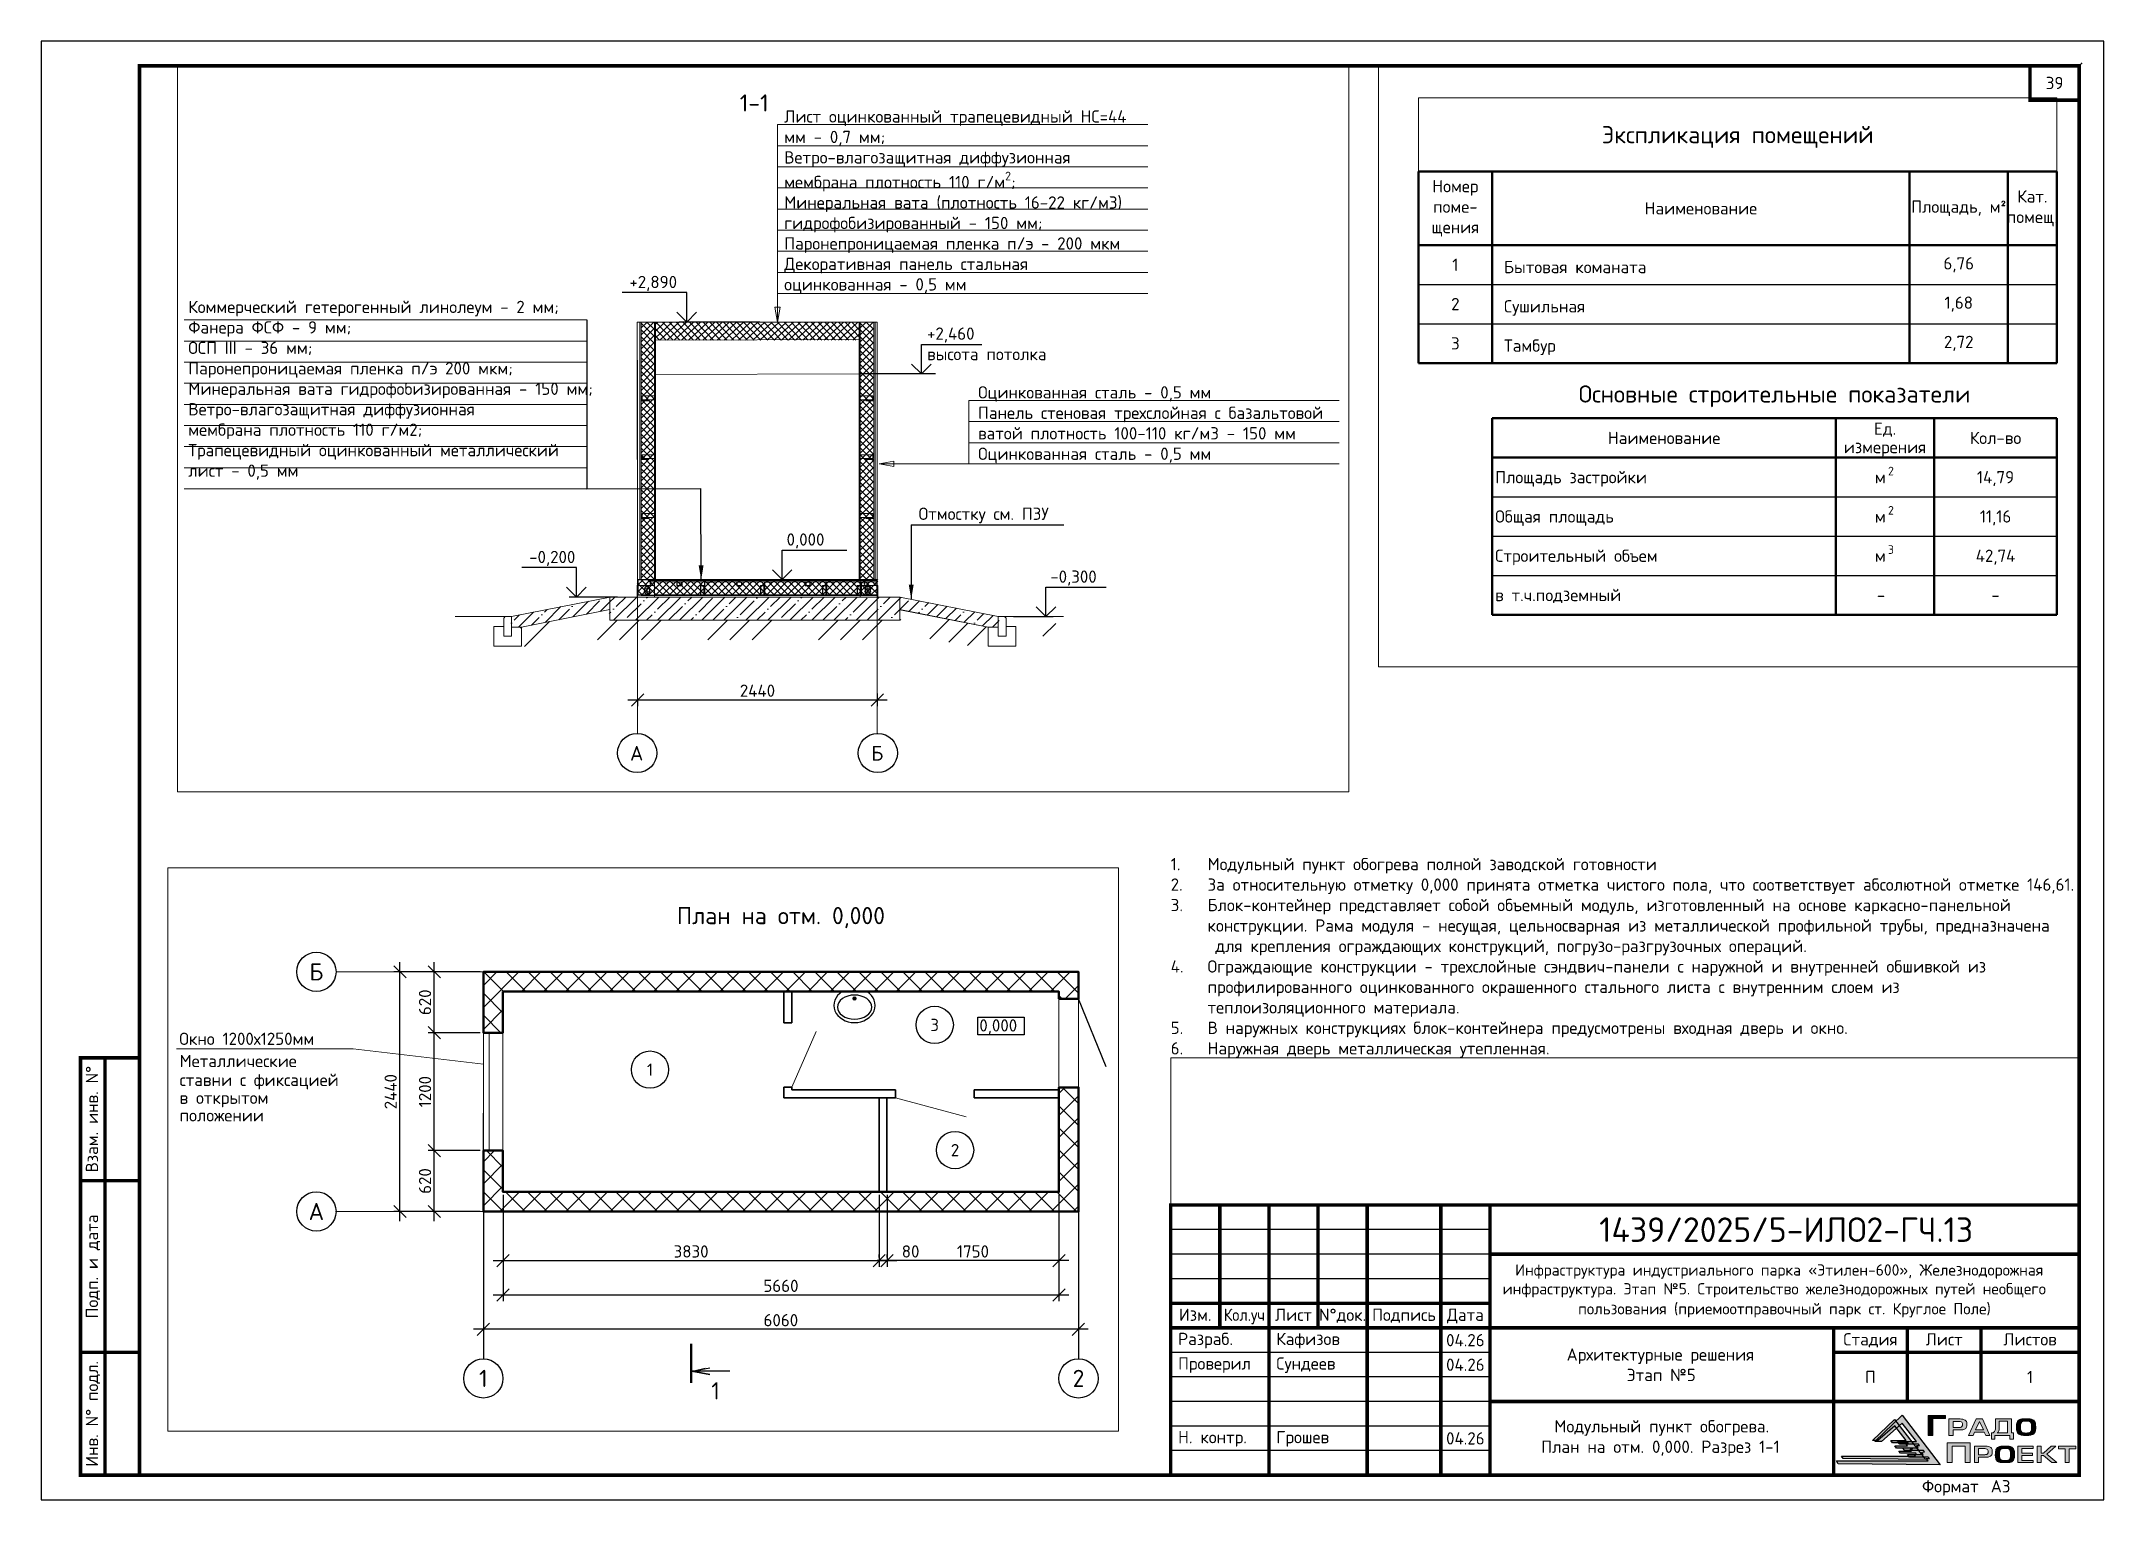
# Paper-space layout '13 пункт обогр' of a CAD drawing. Header units: millimetres. Extents: x 151 to 571, y -49 to 248.
# The model-space entities are those that its viewports show. They can reach past a viewport. Long polylines and large blocks are cut down to what shows.
import ezdxf
from ezdxf.enums import TextEntityAlignment as Align

# ---------------------------------------------------------------- set-up
doc = ezdxf.new("R2010")
doc.units = ezdxf.units.MM
for name, pattern in [('ACAD_ISO10W100', [18, 12, -3, 0, -3]), ('DASHED', [0.75, 0.5, -0.25]), ('DASHED2', [0.375, 0.25, -0.125]), ('HIDDEN', [0.375, 0.25, -0.125]), ('осевая2', [28.575, 19.05, -3.175, 3.175, -3.175])]:
    doc.linetypes.add(name, pattern=pattern)
doc.layers.get('Defpoints').update_dxf_attribs({"color": 3})
for name, color, linetype in [('00', 7, 'Continuous'), ('1', 7, 'Continuous'), ('1Оси', 7, 'Continuous'), ('9 Вн.размеры', 7, 'Continuous'), ('ГрП_Рамка_ДинамическийФормат', 7, 'Continuous'), ('ПП_Рамка_ДинамическийФормат', 7, 'Continuous')]:
    doc.layers.add(name, color=color, linetype=linetype)
for name, color, linetype, lineweight in [('2.1.Планы', 7, 'Continuous', 25), ('7.1.Экспликация', 7, 'Continuous', 60), ('выноска', 7, 'Continuous', 18), ('двери', 7, 'Continuous', 25), ('Дополнительная', 7, 'Continuous', 18), ('К1', 7, 'Continuous', 70), ('оси', 7, 'осевая2', 13), ('основная', 7, 'Continuous', 50), ('Ось2', 7, 'ACAD_ISO10W100', 25), ('отметки', 7, 'Continuous', 18), ('Пометки Тастайбекова', 7, 'Continuous', 25), ('пунктир', 7, 'HIDDEN', 25), ('размеры', 7, 'Continuous', 18), ('СЛОЙ2', 7, 'Continuous', 20), ('текст', 7, 'Continuous', 20), ('тонкая', 7, 'Continuous', 20), ('штриховка', 7, 'Continuous', 9)]:
    doc.layers.add(name, color=color, linetype=linetype, lineweight=lineweight)
doc.styles.add('ISOCPEUR', font='isocpeur.ttf')
doc.styles.add('TXT', font='txt', dxfattribs={"width": 0.75})
doc.styles.add('ВНИПИТЕКСТ', font='isocpeui.ttf')
doc.styles.add('ГОСТ 2.304', font='isocpeur.ttf')
doc.styles.add('СПДС', font='isocpeur.ttf')
doc.dimstyles.new('СПДС', dxfattribs={"dimscale": 50, "dimtxt": 2.5, "dimasz": 2.5, "dimexe": 1.25, "dimexo": 0.625, "dimtad": 1, "dimdec": 0, "dimrnd": 0.001, "dimtxsty": 'ГОСТ 2.304', "dimblk": 'OBLIQUE', "dimcen": 2.5, "dimdle": 2, "dimadec": 0, "dimazin": 2, "dimtfac": 0.75, "dimtdec": 0, "dimtmove": 1, "dimatfit": 3, "dimfxl": 1, "dimtolj": 1, "dimarcsym": 1})
doc.dimstyles.new('СПДС$0', dxfattribs={"dimscale": 100, "dimtxt": 2.5, "dimasz": 2.5, "dimexe": 1.25, "dimexo": 0.004, "dimgap": 1, "dimtad": 1, "dimdec": 0, "dimtxsty": 'ВНИПИТЕКСТ', "dimblk": 'OBLIQUE', "dimcen": 0, "dimdle": 1.25, "dimclrd": 256, "dimclre": 256, "dimclrt": 256, "dimadec": 0, "dimazin": 2, "dimtfac": 1, "dimtdec": 0, "dimtmove": 1, "dimatfit": 3, "dimldrblk": 'NONE', "dimfxl": 1, "dimlwd": -1, "dimlwe": -1, "dimarcsym": 0})

psp = doc.layouts.new('13 пункт обогр')

# ---------------------------------------------------------------- texts
at = {"layer": 'текст', "lineweight": 20, "insert": (380.96, 40.88), "char_height": 2.5, "width": 179.775, "attachment_point": 7, "style": 'ГОСТ 2.304'}
psp.add_mtext('\\pi-7.5,l7.5,t7.5;1.^IМодульный пункт обогрева{\\A1; полной заводской готовности\\P}2.^IЗа относительную отметку 0,000 принята отметка чистого пола, что соответствует абсолютной отметке 146,61.\\P3.^IБлок-контейнер представляет собой объемный модуль, изготовленный на основе каркасно-панельной  конструкции. Рама модуля - несущая, цельносварная из металлической профильной трубы, предназначена  для крепления ограждающих конструкций, погрузо-разгрузочных операций. \\P4.^IОграждающие конструкции - трехслойные сэндвич-панели с наружной и внутренней обшивкой из профилированного оцинкованного окрашенного стального листа с внутренним слоем из  теплоизоляционного материала. \\P5.^IВ наружных конструкциях блок-контейнера предусмотрены входная дверь и окно. \\P6.^IНаружная дверь металлическая утепленная.  ', dxfattribs=at)
at = {"layer": 'текст', "lineweight": 20, "ltscale": 100, "char_height": 2.5, "width": 10, "attachment_point": 5, "style": 'ГОСТ 2.304'}
for insert in [(440.96, -16.62), (440.96, -21.62), (440.96, -36.62)]:
    psp.add_mtext('04.26', dxfattribs=dict(at, insert=insert))

msp = doc.modelspace()

# ---------------------------------------------------------------- texts
at = {"layer": 'выноска', "linetype": 'Continuous', "lineweight": 20, "ltscale": 100, "char_height": 250, "attachment_point": 1, "style": 'ГОСТ 2.304'}
for s, insert, width in [('\\A1;Лист оцинкованный трапецевидный НС=44 мм - 0,7 мм;\\PВетро-влагозащитная диффузионная мембрана плотность 110 г/м{\\H0.7x;\\S2^ ;};\\PМинеральная вата (плотность 16-22 кг/м3) гидрофобизированный - 150 мм;\\PПаронепроницаемая пленка п/э - 200 мкм\\PДекоративная панель стальная оцинкованная - 0,5 мм', (4052649.2, 3998579.2), 7279.712), ('Коммерческий гетерогенный линолеум - 2 мм;\\PФанера ФСФ - 9 мм;{\\H1.08333x; }\\PОСП III - 36 мм;{\\H1.05556x; }\\PПаронепроницаемая пленка п/э 200 мкм;{\\H1.06481x; }\\PМинеральная вата гидрофобизированная - 150 мм;{\\H1.06173x; }\\PВетро-влагозащитная диффузионная{\\H1.06276x; }\\Pмембрана плотность 110 г/м2;{\\H1.06241x; }\\PТрапецевидный оцинкованный металлический {\\H1.06253x; }\\Pлист - 0,5 мм{\\H1.06249x; }', (4040514.5, 3994701), 9336.007), ('Оцинкованная сталь - 0,5 мм\\PПанель стеновая трехслойная с базальтовой ватой плотность 100-110 кг/м3 - 150 мм\\PОцинкованная сталь - 0,5 мм', (4056596.7, 3992961.1), 7936.793)]:
    msp.add_mtext(s, dxfattribs=dict(at, insert=insert, width=width))
at = {"layer": 'текст', "style": 'ГОСТ 2.304'}
for s, height, p in [('Экспликация помещений', 350, (4075268, 4010751.5)), ('План на отм. 0,000', 175, (4051032.7, 4006057.4)), ('Б', 175, (4046302.7, 4005484.6)), ('А', 175, (4046302.7, 4003045.5))]:
    msp.add_text(s, height=height, dxfattribs=at).set_placement(p, align=Align.MIDDLE_CENTER)
for s, height, p in [('Бытовая команата', 250, (4070507.7, 4007930.9)), ('Сушильная', 250, (4070507.7, 4007130.9)), ('Тамбур', 250, (4070507.7, 4006330.9)), ('0,000', 125, (4053052.8, 4004876.9)), ('Окно 1200х1250мм', 125, (4044907.3, 4004740.7)), ('Металлические', 125, (4044910, 4004515.1)), ('ставни с фиксацией', 125, (4044910, 4004322.2)), ('в открытом ', 125, (4044910, 4004140.2)), ('положении', 125, (4044910, 4003961.9)), ('1', 175, (4050323.3, 4001131.4)), ('1-1', 350, (4051744.2, 3998553.4))]:
    msp.add_text(s, height=height, dxfattribs=at).set_placement(p)
at = {"layer": 'текст', "ltscale": 100, "style": 'ГОСТ 2.304'}
for s, height, p in [('Основные строительные показатели', 350, (4076018, 4005471.1)), ('Наименование', 250, (4073768, 4004576.8)), ('Ед.', 250, (4078268, 4004764.3)), ('Кол-во', 250, (4080518, 4004576.8)), ('измерения', 250, (4078268, 4004389.3)), ('2', 175, (4078388, 4003901.8)), ('14,79', 250, (4080518, 4003776.8)), ('м', 250, (4078171, 4003776.8)), ('м', 250, (4078171, 4002976.8)), ('2', 175, (4078388, 4003101.8)), ('11,16', 250, (4080518, 4002976.8)), ('м', 250, (4078171, 4002176.8)), ('3', 175, (4078388, 4002301.8)), ('42,74', 250, (4080518, 4002176.8)), ('-', 250, (4078186.1, 4001376.8)), ('-', 250, (4080518, 4001376.8))]:
    msp.add_text(s, height=height, dxfattribs=at).set_placement(p, align=Align.MIDDLE_CENTER)
at = {"layer": 'текст', "style": 'ГОСТ 2.304'}
for s, height, p in [('3', 125, (4052598.3, 4004945)), ('1', 125, (4049699.7, 4004489)), ('2', 125, (4052805.5, 4003669.5)), ('А', 300, (4049645.3, 3985487.2)), ('Б', 300, (4054545.3, 3985487.2))]:
    msp.add_text(s, height=height, dxfattribs=at).set_placement(p, align=Align.MIDDLE)
at = {"layer": 'текст', "ltscale": 100, "style": 'ГОСТ 2.304'}
for s, p in [('Площадь застройки', (4070328, 4003776.8)), ('Общая площадь', (4070328, 4002976.8)), ('Строительный объем', (4070328, 4002176.8)), ('в т.ч.подземный', (4070328, 4001376.8))]:
    msp.add_text(s, height=250, dxfattribs=at).set_placement(p, align=Align.MIDDLE_LEFT)
at = {"layer": 'текст', "linetype": 'Continuous', "lineweight": 25, "ltscale": 50, "style": 'ГОСТ 2.304'}
for s, p in [('+2,890', (4049497, 3994958.8)), ('0,000', (4052698.2, 3989714.8)), ('-0,200', (4047456.4, 3989358.8)), ('-0,300', (4058068, 3988959.2))]:
    msp.add_text(s, height=250, dxfattribs=at).set_placement(p)
at = {"layer": 'текст', "linetype": 'Continuous', "lineweight": 25, "ltscale": 0.083333, "style": 'ГОСТ 2.304'}
msp.add_text('Отмостку см. ПЗУ', height=250, dxfattribs=at).set_placement((4055386.8, 3990238.8))
at = {"layer": 'текст', "lineweight": 20, "ltscale": 100, "char_height": 250, "attachment_point": 5, "style": 'ГОСТ 2.304'}
for s, insert, width in [('Номер поме-\\Pщения', (4069518, 4009251.5), 1500), ('Кат. помещ.', (4081268, 4009251.5), 1000), ('Наименование', (4074518, 4009251.5), 8500), ('Площадь, м²', (4079768, 4009251.5), 2000), ('1', (4069518, 4008101.5), 1500), ('6,76', (4079768, 4008101.5), 2000), ('1,68', (4079768, 4007301.5), 2000), ('2', (4069518, 4007301.5), 1500), ('3', (4069518, 4006501.5), 1500), ('2,72', (4079768, 4006501.5), 2000)]:
    msp.add_mtext(s, dxfattribs=dict(at, insert=insert, width=width))
at = {"layer": 'текст', "lineweight": 20, "insert": (4055558.6, 3994157.4), "char_height": 250, "width": 2829.812, "attachment_point": 1, "style": 'ГОСТ 2.304'}
msp.add_mtext('+2,460\\Pвысота потолка', dxfattribs=at)

# ---------------------------------------------------------------- blocks, each defined once
blk = doc.blocks.new('*U71')
at = {"layer": 'ПП_Рамка_ДинамическийФормат', "linetype": 'Continuous', "lineweight": 30, "true_color": 0x0c6001}
h = blk.add_hatch(color=88, dxfattribs=at)
h.dxf.hatch_style = 1
h.paths.add_polyline_path([(373.4, 11.89), (378.95, 17.21), (386.72, 7.1), (365.95, 7.34), (365.59, 7.93), (384.24, 7.93), (383.87, 8.41), (384.5, 8.41), (384.28, 8.69), (380.46, 8.69), (380.04, 9.24), (383.23, 9.24), (382.86, 9.72), (383.49, 9.73), (383.27, 10), (379.47, 10), (379.04, 10.56), (382.22, 10.56), (381.86, 11.03), (382.48, 11.04), (382.26, 11.33), (378.45, 11.32), (378.02, 11.87), (381.84, 11.88), (378.98, 15.58), (374.72, 11.89)])
at = {"layer": 'ПП_Рамка_ДинамическийФормат', "linetype": 'Continuous', "lineweight": 0, "true_color": 0x033c8c}
h = blk.add_hatch(color=156, dxfattribs=at)
h.dxf.hatch_style = 1
h.paths.add_polyline_path([(384.23, 13.1), (385.23, 13.1), (385.23, 16.53), (387.8, 16.53), (387.8, 17.14), (384.23, 17.14)])
at = {"layer": 'ПП_Рамка_ДинамическийФормат', "linetype": 'Continuous', "lineweight": 30, "true_color": 0x033c8c}
h = blk.add_hatch(color=156, dxfattribs=at)
h.dxf.hatch_style = 1
h.paths.add_polyline_path([(372.93, 12.05), (377.41, 16.35), (383.69, 8.19), (366.92, 8.38), (366.62, 8.85), (381.68, 8.85), (381.39, 9.24), (381.89, 9.24), (381.72, 9.47), (378.63, 9.47), (378.29, 9.91), (380.87, 9.91), (380.57, 10.3), (381.08, 10.3), (380.9, 10.53), (377.83, 10.53), (377.48, 10.98), (380.05, 10.98), (379.76, 11.36), (380.26, 11.36), (380.08, 11.6), (377.01, 11.59), (376.66, 12.04), (379.74, 12.04), (377.44, 15.03), (374, 12.05)])
at = {"layer": 'ПП_Рамка_ДинамическийФормат', "linetype": 'Continuous', "lineweight": 0, "true_color": 0x033c8c}
h = blk.add_hatch(color=156, dxfattribs=at)
h.dxf.hatch_style = 1
h.paths.add_polyline_path([(391.81, 16.19, 0.129761), (390.77, 16.46), (388.48, 16.46), (388.48, 13.1), (389.33, 13.1), (389.33, 14.21), (390.8, 14.21, 0.148195), (391.76, 14.43, 0.229809), (392.12, 15.01), (392.12, 15.6, 0.271278)])
h.paths.add_polyline_path([(389.32, 15.95), (390.58, 15.95, -0.094959), (390.98, 15.88, -0.198887), (391.19, 15.68, -0.099141), (391.26, 15.31, -0.182798), (391.11, 14.9, -0.188884), (390.82, 14.74, -0.015492), (390.55, 14.72), (389.32, 14.72)], flags=16)
h.paths.add_polyline_path([(395.32, 16.48), (394.01, 16.48), (392.49, 13.1), (393.39, 13.1), (393.65, 13.79), (395.68, 13.79), (395.99, 13.1), (396.83, 13.1)])
h.paths.add_polyline_path([(394.67, 15.96), (395.5, 14.23), (393.87, 14.23)], flags=16)
h.paths.add_polyline_path([(401.21, 16.47), (397.94, 16.47), (397.94, 14.64, -0.224), (397.59, 13.73), (397.48, 13.62), (397.13, 13.62), (397.13, 12.35), (397.83, 12.35), (397.83, 13.1), (400.91, 13.1), (400.91, 12.36), (401.64, 12.36), (401.64, 13.62), (401.21, 13.62)])
h.paths.add_polyline_path([(398.73, 15.97), (400.42, 15.97), (400.42, 13.6), (398.33, 13.6), (398.34, 13.66), (398.41, 13.69), (398.48, 13.76, 0.193412), (398.73, 14.4)], flags=16)
h.paths.add_polyline_path([(392.77, 11.58), (388.11, 11.58), (388.11, 7.56), (389.13, 7.56), (389.13, 10.93), (391.75, 10.93), (391.75, 7.56), (392.77, 7.56)])
h.paths.add_polyline_path([(397.29, 9.47), (397.29, 10.05, 0.311605), (397.01, 10.64, 0.129761), (395.97, 10.91), (393.68, 10.91), (393.68, 7.56), (394.53, 7.56), (394.53, 8.66), (396, 8.66, 0.148195), (396.96, 8.89, 0.267677)])
h.paths.add_polyline_path([(394.53, 10.41), (395.78, 10.41, -0.094959), (396.19, 10.33, -0.198887), (396.4, 10.13, -0.099141), (396.47, 9.76, -0.182798), (396.32, 9.35, -0.188884), (396.03, 9.2, -0.015492), (395.76, 9.18), (394.53, 9.18)], flags=16)
h.paths.add_polyline_path([(405.51, 9.48), (403.33, 9.48), (403.33, 10.41), (405.61, 10.41), (405.61, 10.91), (402.53, 10.91), (402.53, 7.56), (405.61, 7.56), (405.61, 8.01), (403.33, 8.01), (403.33, 9.04), (405.51, 9.04)])
h.paths.add_polyline_path([(407.25, 10.91), (406.45, 10.91), (406.45, 7.56), (407.25, 7.56), (407.25, 9), (407.73, 9), (409.41, 7.56), (410.42, 7.56), (408.4, 9.26), (410.26, 10.91), (409.28, 10.91), (407.72, 9.5), (407.25, 9.5)])
h.paths.add_polyline_path([(412.96, 10.4), (414.32, 10.4), (414.32, 10.91), (410.79, 10.91), (410.79, 10.4), (412.15, 10.4), (412.15, 7.56), (412.96, 7.56)])
h = blk.add_hatch(color=156, dxfattribs=at)
h.dxf.hatch_style = 1
edge = h.paths.add_edge_path()
edge.add_spline(control_points=[(404.18, 13.1), (404.31, 13.1), (404.55, 13.1), (404.88, 13.12), (405.17, 13.17), (405.43, 13.26), (405.66, 13.35), (405.86, 13.54), (406.04, 13.82), (406.16, 14.32), (406.15, 14.7), (406.14, 14.94), (406.14, 15.1), (406.14, 15.39), (406.04, 15.79), (405.86, 16.07), (405.66, 16.26), (405.43, 16.36), (405.17, 16.45), (404.88, 16.5), (404.55, 16.51), (404.31, 16.51), (404.18, 16.51), (404.05, 16.51), (403.82, 16.51), (403.49, 16.5), (403.2, 16.45), (402.94, 16.36), (402.71, 16.26), (402.51, 16.07), (402.33, 15.79), (402.23, 15.39), (402.23, 15.1), (402.23, 14.94), (402.22, 14.7), (402.21, 14.32), (402.33, 13.82), (402.51, 13.54), (402.71, 13.35), (402.94, 13.26), (403.2, 13.17), (403.49, 13.12), (403.82, 13.1), (404.05, 13.1), (404.18, 13.1)], knot_values=[0, 0, 0, 0, 0.392432, 0.709081, 0.998708, 1.278127, 1.53821, 1.728059, 2.110629, 2.5013, 3.242256, 3.242256, 3.242256, 3.711066, 4.101736, 4.484307, 4.674156, 4.934238, 5.213657, 5.503284, 5.819934, 6.212366, 6.212366, 6.212366, 6.590896, 6.907546, 7.197173, 7.476592, 7.736674, 7.926524, 8.309094, 8.699764, 9.168574, 9.168574, 9.168574, 9.90953, 10.300201, 10.682771, 10.87262, 11.132703, 11.412122, 11.701749, 12.018398, 12.396929, 12.396929, 12.396929, 12.396929], degree=3, periodic=0)
edge = h.paths.add_edge_path(flags=16)
edge.add_spline(control_points=[(403.07, 14.94), (403.07, 14.88), (403.07, 14.8), (403.07, 14.81), (403.07, 14.69), (403.06, 14.48), (403.1, 14.21), (403.14, 14), (403.23, 13.87), (403.29, 13.75), (403.41, 13.68), (403.54, 13.61), (403.7, 13.6), (403.89, 13.59), (404.04, 13.58), (404.15, 13.58), (404.18, 13.58), (404.22, 13.58), (404.32, 13.58), (404.48, 13.59), (404.66, 13.6), (404.83, 13.61), (404.96, 13.68), (405.07, 13.74), (405.14, 13.87), (405.22, 13.99), (405.27, 14.2), (405.31, 14.47), (405.3, 14.69), (405.3, 14.81), (405.3, 14.93), (405.31, 15.14), (405.27, 15.41), (405.23, 15.62), (405.14, 15.75), (405.07, 15.87), (404.96, 15.93), (404.83, 16), (404.66, 16.01), (404.48, 16.02), (404.32, 16.03), (404.22, 16.03), (404.19, 16.03), (404.15, 16.03), (404.05, 16.03), (403.89, 16.02), (403.71, 16.01), (403.54, 16), (403.41, 15.93), (403.3, 15.87), (403.23, 15.75), (403.15, 15.62), (403.1, 15.41), (403.06, 15.14), (403.07, 15), (403.07, 14.94)], knot_values=[0, 0, 0, 0, 1, 2, 3, 4, 5, 6, 7, 8, 9, 10, 11, 12, 13, 14, 15, 16, 17, 18, 19, 20, 21, 22, 23, 24, 25, 26, 27, 28, 29, 30, 31, 32, 33, 34, 35, 36, 37, 38, 39, 40, 41, 42, 43, 44, 45, 46, 47, 48, 49, 50, 51, 52, 53, 53, 53, 53], degree=3, periodic=0)
h = blk.add_hatch(color=156, dxfattribs=at)
h.dxf.hatch_style = 1
edge = h.paths.add_edge_path()
edge.add_spline(control_points=[(399.88, 7.56), (400.01, 7.56), (400.25, 7.56), (400.58, 7.56), (400.87, 7.58), (401.14, 7.67), (401.36, 7.76), (401.57, 7.96), (401.74, 8.23), (401.86, 8.73), (401.85, 9.11), (401.85, 9.36), (401.85, 9.51), (401.85, 9.8), (401.74, 10.21), (401.57, 10.48), (401.36, 10.68), (401.14, 10.77), (400.87, 10.86), (400.58, 10.91), (400.25, 10.91), (400.01, 10.91), (399.88, 10.91), (399.76, 10.91), (399.52, 10.91), (399.2, 10.91), (398.9, 10.86), (398.64, 10.77), (398.41, 10.68), (398.21, 10.48), (398.04, 10.21), (397.93, 9.8), (397.93, 9.51), (397.93, 9.36), (397.92, 9.11), (397.91, 8.73), (398.04, 8.23), (398.21, 7.96), (398.41, 7.76), (398.64, 7.67), (398.9, 7.58), (399.2, 7.56), (399.52, 7.56), (399.76, 7.56), (399.88, 7.56)], knot_values=[0, 0, 0, 0, 0.392432, 0.709081, 0.998708, 1.278127, 1.53821, 1.728059, 2.110629, 2.5013, 3.242256, 3.242256, 3.242256, 3.711066, 4.101736, 4.484307, 4.674156, 4.934238, 5.213657, 5.503284, 5.819934, 6.212366, 6.212366, 6.212366, 6.590896, 6.907546, 7.197173, 7.476592, 7.736674, 7.926524, 8.309094, 8.699764, 9.168574, 9.168574, 9.168574, 9.90953, 10.300201, 10.682771, 10.87262, 11.132703, 11.412122, 11.701749, 12.018398, 12.396929, 12.396929, 12.396929, 12.396929], degree=3, periodic=0)
edge = h.paths.add_edge_path(flags=16)
edge.add_spline(control_points=[(398.77, 9.35), (398.78, 9.3), (398.78, 9.22), (398.78, 9.22), (398.77, 9.11), (398.77, 8.89), (398.81, 8.62), (398.85, 8.41), (398.93, 8.28), (399, 8.16), (399.11, 8.1), (399.24, 8.03), (399.41, 8.02), (399.59, 8), (399.75, 8), (399.85, 8), (399.89, 8), (399.92, 8), (400.03, 8), (400.19, 8), (400.37, 8.01), (400.53, 8.02), (400.66, 8.09), (400.78, 8.16), (400.85, 8.28), (400.93, 8.4), (400.97, 8.61), (401.01, 8.88), (401.01, 9.1), (401, 9.22), (401.01, 9.34), (401.01, 9.55), (400.97, 9.82), (400.93, 10.03), (400.85, 10.16), (400.78, 10.28), (400.67, 10.34), (400.53, 10.42), (400.37, 10.42), (400.19, 10.44), (400.03, 10.44), (399.93, 10.44), (399.89, 10.44), (399.85, 10.44), (399.75, 10.44), (399.59, 10.44), (399.41, 10.42), (399.25, 10.41), (399.11, 10.34), (399, 10.28), (398.93, 10.16), (398.85, 10.03), (398.81, 9.82), (398.77, 9.55), (398.77, 9.41), (398.77, 9.35)], knot_values=[0, 0, 0, 0, 1, 2, 3, 4, 5, 6, 7, 8, 9, 10, 11, 12, 13, 14, 15, 16, 17, 18, 19, 20, 21, 22, 23, 24, 25, 26, 27, 28, 29, 30, 31, 32, 33, 34, 35, 36, 37, 38, 39, 40, 41, 42, 43, 44, 45, 46, 47, 48, 49, 50, 51, 52, 53, 53, 53, 53], degree=3, periodic=0)
at = {"layer": 'ПП_Рамка_ДинамическийФормат'}
blk.add_lwpolyline([(0, 0), (420, 0), (420, 297), (0, 297)], close=True, dxfattribs=at)
at = {"layer": 'ПП_Рамка_ДинамическийФормат', "const_width": 0.7}
for points in [[(20, 5), (415, 5), (415, 292), (20, 292)], [(415, 285), (415, 292), (405, 292), (405, 285)], [(8, 5), (20, 5), (20, 90), (8, 90)], [(230, 60), (230, 5), (415, 5), (415, 60)]]:
    blk.add_lwpolyline(points, close=True, dxfattribs=at)
for points in [[(13, 5), (13, 90)], [(20, 65), (8, 65)], [(240, 60), (240, 35)], [(250, 60), (250, 5)], [(260, 60), (260, 35)], [(270, 60), (270, 5)], [(285, 60), (285, 5)], [(295, 60), (295, 5)], [(295, 50), (415, 50)], [(295, 40), (230, 40)], [(295, 35), (230, 35)], [(295, 35), (415, 35)], [(365, 35), (365, 5)], [(380, 35), (380, 20)], [(395, 35), (395, 20)], [(20, 30), (8, 30)], [(415, 30), (365, 30)], [(295, 20), (415, 20)]]:
    blk.add_lwpolyline(points, dxfattribs=at)
at = {"layer": 'ПП_Рамка_ДинамическийФормат'}
for points in [[(295, 55), (230, 55)], [(295, 50), (230, 50)], [(295, 45), (230, 45)], [(295, 30), (230, 30)], [(295, 25), (230, 25)], [(295, 20), (230, 20)], [(295, 15), (230, 15)], [(295, 10), (230, 10)]]:
    blk.add_lwpolyline(points, dxfattribs=at)
at = {"layer": 'ПП_Рамка_ДинамическийФормат', "color": 88, "linetype": 'Continuous', "lineweight": 30, "true_color": 0x0c6001}
blk.add_lwpolyline([(373.4, 11.89), (378.95, 17.21), (386.72, 7.1), (365.95, 7.34), (365.59, 7.93), (384.24, 7.93), (383.87, 8.41), (384.5, 8.41), (384.28, 8.69), (380.46, 8.69), (380.04, 9.24), (383.23, 9.24), (382.86, 9.72), (383.49, 9.73), (383.27, 10), (379.47, 10), (379.04, 10.56), (382.22, 10.56), (381.86, 11.03), (382.48, 11.04), (382.26, 11.33), (378.45, 11.32), (378.02, 11.87), (381.84, 11.88), (378.98, 15.58), (374.72, 11.89)], close=True, dxfattribs=at)
at = {"layer": 'ПП_Рамка_ДинамическийФормат', "color": 156, "linetype": 'Continuous', "lineweight": 0, "true_color": 0x033c8c}
blk.add_lwpolyline([(384.23, 13.1), (384.23, 17.14), (387.8, 17.14), (387.8, 16.53), (385.23, 16.53), (385.23, 13.1), (384.23, 13.1)], dxfattribs=at)
at = {"layer": 'ПП_Рамка_ДинамическийФормат', "color": 7, "linetype": 'Continuous', "lineweight": 30, "true_color": 0xffffff}
blk.add_lwpolyline([(372.93, 12.05), (377.41, 16.35), (383.69, 8.19), (366.92, 8.38), (366.62, 8.85), (381.68, 8.85), (381.39, 9.24), (381.89, 9.24), (381.72, 9.47), (378.63, 9.47), (378.29, 9.91), (380.87, 9.91), (380.57, 10.3), (381.08, 10.3), (380.9, 10.53), (377.83, 10.53), (377.48, 10.98), (380.05, 10.98), (379.76, 11.36), (380.26, 11.36), (380.08, 11.6), (377.01, 11.59), (376.66, 12.04), (379.74, 12.04), (377.44, 15.03), (374, 12.05)], close=True, dxfattribs=at)
at = {"layer": 'ПП_Рамка_ДинамическийФормат', "color": 156, "linetype": 'Continuous', "lineweight": 0, "true_color": 0x033c8c}
for points in [[(388.48, 13.1), (388.48, 16.46), (390.77, 16.46, -0.129761), (391.81, 16.19, -0.271278), (392.12, 15.6), (392.12, 15.01, -0.229809), (391.76, 14.43, -0.148195), (390.8, 14.21), (389.33, 14.21), (389.33, 13.1), (388.48, 13.1)], [(397.94, 16.47), (401.21, 16.47), (401.21, 13.62), (401.64, 13.62), (401.64, 12.36), (400.91, 12.36), (400.91, 13.1), (397.83, 13.1), (397.83, 12.35), (397.13, 12.35), (397.13, 13.62), (397.48, 13.62), (397.59, 13.73, 0.224), (397.94, 14.64), (397.94, 16.47)], [(393.68, 7.56), (393.68, 10.91), (395.97, 10.91, -0.129761), (397.01, 10.64, -0.311605), (397.29, 10.05), (397.29, 9.47, -0.267677), (396.96, 8.89, -0.148195), (396, 8.66), (394.53, 8.66), (394.53, 7.56), (393.68, 7.56)]]:
    blk.add_lwpolyline(points, format="xyb", dxfattribs=at)
for points in [[(389.32, 15.95), (390.58, 15.95, -0.094959), (390.98, 15.88, -0.198887), (391.19, 15.68, -0.099141), (391.26, 15.31, -0.182798), (391.11, 14.9, -0.188884), (390.82, 14.74, -0.015492), (390.55, 14.72), (389.32, 14.72), (389.32, 15.95)], [(398.73, 15.97), (400.42, 15.97), (400.42, 13.6), (398.33, 13.6), (398.34, 13.66), (398.41, 13.69), (398.48, 13.76, 0.193412), (398.73, 14.4), (398.73, 15.97)], [(394.53, 10.41), (395.78, 10.41, -0.094959), (396.19, 10.33, -0.198887), (396.4, 10.13, -0.099141), (396.47, 9.76, -0.182798), (396.32, 9.35, -0.188884), (396.03, 9.2, -0.015492), (395.76, 9.18), (394.53, 9.18), (394.53, 10.41)]]:
    blk.add_lwpolyline(points, format="xyb", close=True, dxfattribs=at)
for points in [[(392.49, 13.1), (394.01, 16.48), (395.32, 16.48), (396.83, 13.1), (395.99, 13.1), (395.68, 13.79), (393.65, 13.79), (393.39, 13.1)], [(393.87, 14.23), (395.5, 14.23), (394.67, 15.96), (393.87, 14.23)], [(392.77, 7.56), (392.77, 11.58), (388.11, 11.58), (388.11, 7.56), (389.13, 7.56), (389.13, 10.93), (391.75, 10.93), (391.75, 7.56)], [(402.53, 10.91), (402.53, 7.56), (405.61, 7.56), (405.61, 8.01), (403.33, 8.01), (403.33, 9.04), (405.51, 9.04), (405.51, 9.48), (403.33, 9.48), (403.33, 10.41), (405.61, 10.41), (405.61, 10.91)], [(406.45, 10.91), (407.25, 10.91), (407.25, 9.5), (407.72, 9.5), (409.28, 10.91), (410.26, 10.91), (408.4, 9.26), (410.42, 7.56), (409.41, 7.56), (407.73, 9), (407.25, 9), (407.25, 7.56), (406.45, 7.56)], [(412.15, 7.56), (412.15, 10.4), (410.79, 10.4), (410.79, 10.91), (414.32, 10.91), (414.32, 10.4), (412.96, 10.4), (412.96, 7.56)]]:
    blk.add_lwpolyline(points, close=True, dxfattribs=at)
for points in [[(404.18, 13.1), (404.31, 13.1), (404.55, 13.1), (404.88, 13.12), (405.17, 13.17), (405.43, 13.26), (405.66, 13.35), (405.86, 13.54), (406.04, 13.82), (406.16, 14.32), (406.15, 14.7), (406.14, 14.94), (406.14, 15.1), (406.14, 15.39), (406.04, 15.79), (405.86, 16.07), (405.66, 16.26), (405.43, 16.36), (405.17, 16.45), (404.88, 16.5), (404.55, 16.51), (404.31, 16.51), (404.18, 16.51), (404.05, 16.51), (403.82, 16.51), (403.49, 16.5), (403.2, 16.45), (402.94, 16.36), (402.71, 16.26), (402.51, 16.07), (402.33, 15.79), (402.23, 15.39), (402.23, 15.1), (402.23, 14.94), (402.22, 14.7), (402.21, 14.32), (402.33, 13.82), (402.51, 13.54), (402.71, 13.35), (402.94, 13.26), (403.2, 13.17), (403.49, 13.12), (403.82, 13.1), (404.05, 13.1), (404.18, 13.1)], [(399.88, 7.56), (400.01, 7.56), (400.25, 7.56), (400.58, 7.56), (400.87, 7.58), (401.14, 7.67), (401.36, 7.76), (401.57, 7.96), (401.74, 8.23), (401.86, 8.73), (401.85, 9.11), (401.85, 9.36), (401.85, 9.51), (401.85, 9.8), (401.74, 10.21), (401.57, 10.48), (401.36, 10.68), (401.14, 10.77), (400.87, 10.86), (400.58, 10.91), (400.25, 10.91), (400.01, 10.91), (399.88, 10.91), (399.76, 10.91), (399.52, 10.91), (399.2, 10.91), (398.9, 10.86), (398.64, 10.77), (398.41, 10.68), (398.21, 10.48), (398.04, 10.21), (397.93, 9.8), (397.93, 9.51), (397.93, 9.36), (397.92, 9.11), (397.91, 8.73), (398.04, 8.23), (398.21, 7.96), (398.41, 7.76), (398.64, 7.67), (398.9, 7.58), (399.2, 7.56), (399.52, 7.56), (399.76, 7.56), (399.88, 7.56)]]:
    blk.add_open_spline(points, degree=3, knots=[0, 0, 0, 0, 0.392432, 0.709081, 0.998708, 1.278127, 1.53821, 1.728059, 2.110629, 2.5013, 3.242256, 3.242256, 3.242256, 3.711066, 4.101736, 4.484307, 4.674156, 4.934238, 5.213657, 5.503284, 5.819934, 6.212366, 6.212366, 6.212366, 6.590896, 6.907546, 7.197173, 7.476592, 7.736674, 7.926524, 8.309094, 8.699764, 9.168574, 9.168574, 9.168574, 9.90953, 10.300201, 10.682771, 10.87262, 11.132703, 11.412122, 11.701749, 12.018398, 12.396929, 12.396929, 12.396929, 12.396929], dxfattribs=at)
for points in [[(403.07, 14.94), (403.07, 14.88), (403.07, 14.8), (403.07, 14.81), (403.07, 14.69), (403.06, 14.48), (403.1, 14.21), (403.14, 14), (403.23, 13.87), (403.29, 13.75), (403.41, 13.68), (403.54, 13.61), (403.7, 13.6), (403.89, 13.59), (404.04, 13.58), (404.15, 13.58), (404.18, 13.58), (404.22, 13.58), (404.32, 13.58), (404.48, 13.59), (404.66, 13.6), (404.83, 13.61), (404.96, 13.68), (405.07, 13.74), (405.14, 13.87), (405.22, 13.99), (405.27, 14.2), (405.31, 14.47), (405.3, 14.69), (405.3, 14.81), (405.3, 14.93), (405.31, 15.14), (405.27, 15.41), (405.23, 15.62), (405.14, 15.75), (405.07, 15.87), (404.96, 15.93), (404.83, 16), (404.66, 16.01), (404.48, 16.02), (404.32, 16.03), (404.22, 16.03), (404.19, 16.03), (404.15, 16.03), (404.05, 16.03), (403.89, 16.02), (403.71, 16.01), (403.54, 16), (403.41, 15.93), (403.3, 15.87), (403.23, 15.75), (403.15, 15.62), (403.1, 15.41), (403.06, 15.14), (403.07, 15), (403.07, 14.94)], [(398.77, 9.35), (398.78, 9.3), (398.78, 9.22), (398.78, 9.22), (398.77, 9.11), (398.77, 8.89), (398.81, 8.62), (398.85, 8.41), (398.93, 8.28), (399, 8.16), (399.11, 8.1), (399.24, 8.03), (399.41, 8.02), (399.59, 8), (399.75, 8), (399.85, 8), (399.89, 8), (399.92, 8), (400.03, 8), (400.19, 8), (400.37, 8.01), (400.53, 8.02), (400.66, 8.09), (400.78, 8.16), (400.85, 8.28), (400.93, 8.4), (400.97, 8.61), (401.01, 8.88), (401.01, 9.1), (401, 9.22), (401.01, 9.34), (401.01, 9.55), (400.97, 9.82), (400.93, 10.03), (400.85, 10.16), (400.78, 10.28), (400.67, 10.34), (400.53, 10.42), (400.37, 10.42), (400.19, 10.44), (400.03, 10.44), (399.93, 10.44), (399.89, 10.44), (399.85, 10.44), (399.75, 10.44), (399.59, 10.44), (399.41, 10.42), (399.25, 10.41), (399.11, 10.34), (399, 10.28), (398.93, 10.16), (398.85, 10.03), (398.81, 9.82), (398.77, 9.55), (398.77, 9.41), (398.77, 9.35)]]:
    blk.add_open_spline(points, degree=3, dxfattribs=at)
at = {"layer": 'ПП_Рамка_ДинамическийФормат'}
blk.add_point((415.5, 292.5), dxfattribs=at)
at = {"layer": 'ПП_Рамка_ДинамическийФормат', "style": 'ISOCPEUR'}
for s, p in [('Взам. инв. N%%D', (12.33, 77.5)), ('Подп. и дата', (12.33, 47.5)), ('Инв. N%%D подл.', (12.33, 17.5))]:
    blk.add_text(s, height=2.5, rotation=90, dxfattribs=at).set_placement(p, align=Align.BOTTOM_CENTER)
at = {"layer": 'ПП_Рамка_ДинамическийФормат', "style": 'СПДС'}
for s, p in [('Изм.', (235, 35.67)), ('Лист', (255, 35.67)), ('N%%Dдок.', (265, 35.67)), ('Подпись', (277.5, 35.67)), ('Дата', (290, 35.67)), ('Стадия', (372.5, 30.67)), ('Лист', (387.5, 30.67)), ('Листов', (405, 30.67))]:
    blk.add_text(s, height=2.5, dxfattribs=at).set_placement(p, align=Align.BOTTOM_CENTER)
at = {"layer": 'ПП_Рамка_ДинамическийФормат', "style": 'СПДС', "width": 0.9}
blk.add_text('Кол.уч', height=2.5, dxfattribs=at).set_placement((245, 35.67), align=Align.BOTTOM_CENTER)
at = {"layer": 'ПП_Рамка_ДинамическийФормат', "style": 'ISOCPEUR'}
blk.add_text('Формат', height=2.5, dxfattribs=at).set_placement((383, 1.5))
at = {"layer": 'ПП_Рамка_ДинамическийФормат', "flags": 4}
for tag, height, style, p in [('НОМЕР', 2.5, 'ISOCPEUR', (410, 288.5)), ('ШИФР', 5, 'СПДС', (355, 55)), ('ОБЪЕКТ', 2.5, 'СПДС', (355, 42.5)), ('ПОДОБЪЕКТ', 2.5, 'СПДС', (330, 27.5)), ('СТАДИЯ', 2.5, 'СПДС', (372.5, 25)), ('ЛИСТ', 2.5, 'СПДС', (387.5, 25)), ('ЛИСТОВ', 2.5, 'СПДС', (405, 25)), ('ЧЕРТЕЖ', 2.5, 'СПДС', (330, 12.5))]:
    blk.add_attdef(tag, text='', height=height, dxfattribs=dict(at, style=style)).set_placement(p, align=Align.MIDDLE_CENTER)
at = {"layer": 'ПП_Рамка_ДинамическийФормат', "style": 'СПДС'}
for tag, p, flags in [('СПЕЦ_1', (231.5, 31.5), 12), ('ФАМИЛИЯ_1', (251.5, 31.5), 4), ('СПЕЦ_2', (231.5, 26.5), 12), ('ФАМИЛИЯ_2', (251.5, 26.5), 4), ('СПЕЦ_3', (231.5, 21.5), 12), ('ФАМИЛИЯ_3', (251.5, 21.5), 4), ('СПЕЦ_4', (231.5, 16.5), 12), ('ФАМИЛИЯ_4', (251.5, 16.5), 4), ('СПЕЦ_5', (231.5, 11.5), 12), ('ФАМИЛИЯ_5', (251.5, 11.5), 4), ('СПЕЦ_6', (231.5, 6.5), 12), ('ФАМИЛИЯ_6', (251.5, 6.5), 4)]:
    blk.add_attdef(tag, p, '', height=2.5, dxfattribs=dict(at, flags=flags))
blk.add_attdef('ФОРМАТ', (397, 1.5), '', height=2.5, dxfattribs=at)
blk = doc.blocks.new('_Oblique')
at = {"color": 0, "linetype": 'ByBlock', "lineweight": -2}
blk.add_line((-0.5, -0.5), (0.5, 0.5), dxfattribs=at)
blk = doc.blocks.new('*D3')
at = {"layer": 'Defpoints', "color": 0, "lineweight": 20, "transparency": 16777216}
for p in [(4054545, 3986770), (4049665, 3986621), (4054545, 3986573)]:
    blk.add_point(p, dxfattribs=at)
at = {"layer": 'размеры', "color": 0, "lineweight": -2, "transparency": 16777216}
for p, q in [((4054545, 3986707), (4054545, 3986448)), ((4049465, 3986573), (4054745, 3986573)), ((4049665, 3986559), (4049665, 3986448))]:
    blk.add_line(p, q, dxfattribs=at)
at = {"layer": 'размеры', "color": 0, "lineweight": -2, "transparency": 16777216, "xscale": 250, "yscale": 250, "zscale": 250, "rotation": 180}
blk.add_blockref('_Oblique', (4049665, 3986573), dxfattribs=at)
at = {"layer": 'размеры', "color": 0, "lineweight": -2, "transparency": 16777216, "xscale": 250, "yscale": 250, "zscale": 250}
blk.add_blockref('_Oblique', (4054545, 3986573), dxfattribs=at)
at = {"layer": 'размеры', "color": 0, "transparency": 16777216, "insert": (4052105, 3986761), "char_height": 250, "attachment_point": 5, "style": 'ГОСТ 2.304'}
blk.add_mtext('\\A1;2440', dxfattribs=at)
blk = doc.blocks.new('*D7')
at = {"layer": 'Defpoints', "color": 0, "lineweight": 20, "transparency": 16777216}
for p in [(4048003, 4002235), (4054061, 4002061), (4048003, 4001845)]:
    blk.add_point(p, dxfattribs=at)
at = {"layer": 'размеры', "color": 0, "lineweight": -2, "transparency": 16777216}
for p, q in [((4048003, 4002204), (4048003, 4001782)), ((4054061, 4002030), (4054061, 4001782)), ((4054161, 4001845), (4047903, 4001845))]:
    blk.add_line(p, q, dxfattribs=at)
at = {"layer": 'размеры', "color": 0, "lineweight": -2, "transparency": 16777216, "xscale": 125, "yscale": 125, "zscale": 125, "rotation": 180}
blk.add_blockref('_Oblique', (4048003, 4001845), dxfattribs=at)
at = {"layer": 'размеры', "color": 0, "lineweight": -2, "transparency": 16777216, "xscale": 125, "yscale": 125, "zscale": 125}
blk.add_blockref('_Oblique', (4054061, 4001845), dxfattribs=at)
at = {"layer": 'размеры', "color": 0, "transparency": 16777216, "insert": (4051032, 4001938), "char_height": 125, "attachment_point": 5, "style": 'ГОСТ 2.304'}
blk.add_mtext('\\A1;6060', dxfattribs=at)
blk = doc.blocks.new('*D8')
at = {"layer": 'Defpoints', "color": 0, "lineweight": 20, "transparency": 16777216}
for p in [(4052113, 4003245), (4053863, 4003245), (4052113, 4002545)]:
    blk.add_point(p, dxfattribs=at)
at = {"layer": 'размеры', "color": 0, "lineweight": -2, "transparency": 16777216}
for p, q in [((4052113, 4003213), (4052113, 4002482)), ((4053863, 4003213), (4053863, 4002482)), ((4053963, 4002545), (4052013, 4002545))]:
    blk.add_line(p, q, dxfattribs=at)
at = {"layer": 'размеры', "color": 0, "lineweight": -2, "transparency": 16777216, "xscale": 125, "yscale": 125, "zscale": 125, "rotation": 180}
blk.add_blockref('_Oblique', (4052113, 4002545), dxfattribs=at)
at = {"layer": 'размеры', "color": 0, "lineweight": -2, "transparency": 16777216, "xscale": 125, "yscale": 125, "zscale": 125}
blk.add_blockref('_Oblique', (4053863, 4002545), dxfattribs=at)
at = {"layer": 'размеры', "color": 0, "transparency": 16777216, "insert": (4052988, 4002638), "char_height": 125, "attachment_point": 5, "style": 'ГОСТ 2.304'}
blk.add_mtext('\\A1;1750', dxfattribs=at)
blk = doc.blocks.new('*D9')
at = {"layer": 'Defpoints', "color": 0, "lineweight": 20, "transparency": 16777216}
for p in [(4048203, 4003245), (4052033, 4003245), (4052033, 4002545)]:
    blk.add_point(p, dxfattribs=at)
at = {"layer": 'размеры', "color": 0, "lineweight": -2, "transparency": 16777216}
for p, q in [((4048203, 4003213), (4048203, 4002482)), ((4052033, 4003213), (4052033, 4002482)), ((4048103, 4002545), (4052133, 4002545))]:
    blk.add_line(p, q, dxfattribs=at)
at = {"layer": 'размеры', "color": 0, "lineweight": -2, "transparency": 16777216, "xscale": 125, "yscale": 125, "zscale": 125, "rotation": 180}
blk.add_blockref('_Oblique', (4048203, 4002545), dxfattribs=at)
at = {"layer": 'размеры', "color": 0, "lineweight": -2, "transparency": 16777216, "xscale": 125, "yscale": 125, "zscale": 125}
blk.add_blockref('_Oblique', (4052033, 4002545), dxfattribs=at)
at = {"layer": 'размеры', "color": 0, "transparency": 16777216, "insert": (4050118, 4002638), "char_height": 125, "attachment_point": 5, "style": 'ГОСТ 2.304'}
blk.add_mtext('\\A1;3830', dxfattribs=at)
blk = doc.blocks.new('0_os1')
at = {"layer": '00', "color": 0}
blk.add_line((0, -10), (0, -51), dxfattribs=at)
blk.add_circle((0, -55), 4, dxfattribs=at)
at = {"layer": '00', "color": 253, "linetype": 'Continuous', "style": 'TXT', "width": 0.75}
blk.add_attdef('P', text='', height=3, dxfattribs=at).set_placement((0, -55), align=Align.MIDDLE)
blk = doc.blocks.new('*D10')
at = {"layer": 'Defpoints', "color": 0, "lineweight": 20, "transparency": 16777216}
for p in [(4047153, 4005485), (4048003, 4005485), (4048003, 4003045)]:
    blk.add_point(p, dxfattribs=at)
at = {"layer": 'размеры', "color": 0, "lineweight": -2, "transparency": 16777216}
for p, q in [((4047153, 4002945), (4047153, 4005585)), ((4047971, 4005485), (4047090, 4005485)), ((4047971, 4003045), (4047090, 4003045))]:
    blk.add_line(p, q, dxfattribs=at)
at = {"layer": 'размеры', "color": 0, "lineweight": -2, "transparency": 16777216, "xscale": 125, "yscale": 125, "zscale": 125}
for p, rotation in [((4047153, 4005485), 90), ((4047153, 4003045), 270)]:
    blk.add_blockref('_Oblique', p, dxfattribs=dict(at, rotation=rotation))
at = {"layer": 'размеры', "color": 0, "transparency": 16777216, "insert": (4047059, 4004265), "char_height": 125, "attachment_point": 5, "rotation": 90, "style": 'ГОСТ 2.304'}
blk.add_mtext('\\A1;2440', dxfattribs=at)
blk = doc.blocks.new('большой умывальник')
at = {"layer": 'К1', "linetype": 'Continuous', "lineweight": 13}
blk.add_hatch(color=253, dxfattribs=at).paths.add_polyline_path([(391066, -252222, 1), (391116, -252222, 1)])
at = {"layer": 'К1', "color": 253, "linetype": 'Continuous', "lineweight": 25}
blk.add_line((390911, -252322), (391271, -252322), dxfattribs=at)
at = {"layer": 'К1', "color": 253, "linetype": 'Continuous', "lineweight": 13}
blk.add_circle((391091, -252222), 25, dxfattribs=at)
at = {"layer": 'К1', "color": 253, "linetype": 'Continuous', "lineweight": 25, "extrusion": (0, 0, -1)}
blk.add_ellipse((391091, -252122), major_axis=(-300, 0), ratio=0.833333, start_param=5.35589, end_param=10.352073, dxfattribs=at)
at = {"layer": 'К1', "color": 253, "linetype": 'Continuous', "lineweight": 25}
blk.add_ellipse((391091, -252097), major_axis=(-250, 0), ratio=0.7, dxfattribs=at)
blk = doc.blocks.new('*D11')
at = {"layer": 'Defpoints', "color": 0, "lineweight": 20, "transparency": 16777216}
for p in [(4047503, 4003665), (4048003, 4003665), (4047794, 4003045)]:
    blk.add_point(p, dxfattribs=at)
at = {"layer": 'размеры', "color": 0, "lineweight": -2, "transparency": 16777216}
for p, q in [((4047971, 4003665), (4047440, 4003665)), ((4047503, 4002945), (4047503, 4003765)), ((4047762, 4003045), (4047440, 4003045))]:
    blk.add_line(p, q, dxfattribs=at)
at = {"layer": 'размеры', "color": 0, "lineweight": -2, "transparency": 16777216, "xscale": 125, "yscale": 125, "zscale": 125}
for p, rotation in [((4047503, 4003665), 90), ((4047503, 4003045), 270)]:
    blk.add_blockref('_Oblique', p, dxfattribs=dict(at, rotation=rotation))
at = {"layer": 'размеры', "color": 0, "transparency": 16777216, "insert": (4047409, 4003355), "char_height": 125, "attachment_point": 5, "rotation": 90, "style": 'ГОСТ 2.304'}
blk.add_mtext('\\A1;620', dxfattribs=at)
blk = doc.blocks.new('*D12')
at = {"layer": 'Defpoints', "color": 0, "lineweight": 20, "transparency": 16777216}
for p in [(4047503, 4004865), (4048003, 4004865), (4048003, 4003665)]:
    blk.add_point(p, dxfattribs=at)
at = {"layer": 'размеры', "color": 0, "lineweight": -2, "transparency": 16777216}
for p, q in [((4047503, 4003565), (4047503, 4004965)), ((4047971, 4004865), (4047440, 4004865)), ((4047971, 4003665), (4047440, 4003665))]:
    blk.add_line(p, q, dxfattribs=at)
at = {"layer": 'размеры', "color": 0, "lineweight": -2, "transparency": 16777216, "xscale": 125, "yscale": 125, "zscale": 125}
for p, rotation in [((4047503, 4004865), 90), ((4047503, 4003665), 270)]:
    blk.add_blockref('_Oblique', p, dxfattribs=dict(at, rotation=rotation))
at = {"layer": 'размеры', "color": 0, "transparency": 16777216, "insert": (4047409, 4004265), "char_height": 125, "attachment_point": 5, "rotation": 90, "style": 'ГОСТ 2.304'}
blk.add_mtext('\\A1;1200', dxfattribs=at)
blk = doc.blocks.new('*D13')
at = {"layer": 'Defpoints', "color": 0, "lineweight": 20, "transparency": 16777216}
for p in [(4047503, 4005485), (4048003, 4005485), (4048003, 4004865)]:
    blk.add_point(p, dxfattribs=at)
at = {"layer": 'размеры', "color": 0, "lineweight": -2, "transparency": 16777216}
for p, q in [((4047503, 4004765), (4047503, 4005585)), ((4047971, 4005485), (4047440, 4005485)), ((4047971, 4004865), (4047440, 4004865))]:
    blk.add_line(p, q, dxfattribs=at)
at = {"layer": 'размеры', "color": 0, "lineweight": -2, "transparency": 16777216, "xscale": 125, "yscale": 125, "zscale": 125}
for p, rotation in [((4047503, 4005485), 90), ((4047503, 4004865), 270)]:
    blk.add_blockref('_Oblique', p, dxfattribs=dict(at, rotation=rotation))
at = {"layer": 'размеры', "color": 0, "transparency": 16777216, "insert": (4047409, 4005175), "char_height": 125, "attachment_point": 5, "rotation": 90, "style": 'ГОСТ 2.304'}
blk.add_mtext('\\A1;620', dxfattribs=at)
blk = doc.blocks.new('*D14')
at = {"layer": 'Defpoints', "color": 0, "lineweight": 20, "ltscale": 100, "transparency": 16777216}
for p in [(4052033, 4002545), (4052113, 4002545), (4052113, 4002545)]:
    blk.add_point(p, dxfattribs=at)
at = {"layer": 'размеры', "color": 0, "lineweight": -2, "ltscale": 100, "transparency": 16777216}
for p, q in [((4052033, 4002576), (4052033, 4002607)), ((4052113, 4002576), (4052113, 4002607)), ((4051933, 4002545), (4052213, 4002545)), ((4052459, 4002545), (4052113, 4002545))]:
    blk.add_line(p, q, dxfattribs=at)
at = {"layer": 'размеры', "color": 0, "lineweight": -2, "ltscale": 100, "transparency": 16777216, "xscale": 125, "yscale": 125, "zscale": 125, "rotation": 180}
blk.add_blockref('_Oblique', (4052033, 4002545), dxfattribs=at)
at = {"layer": 'размеры', "color": 0, "lineweight": 20, "ltscale": 100, "transparency": 16777216, "insert": (4052353, 4002638), "char_height": 125, "attachment_point": 5, "style": 'ГОСТ 2.304', "bg_fill": 3, "box_fill_scale": 1.1, "bg_fill_color": 9, "bg_fill_true_color": 13158600, "bg_fill_transparency": 0}
blk.add_mtext('\\A1;80', dxfattribs=at)
at = {"layer": 'размеры', "color": 0, "lineweight": -2, "ltscale": 100, "transparency": 16777216, "xscale": 125, "yscale": 125, "zscale": 125}
blk.add_blockref('_Oblique', (4052113, 4002545), dxfattribs=at)
blk = doc.blocks.new('*D15')
at = {"layer": 'Defpoints', "color": 0, "lineweight": 20, "ltscale": 100, "transparency": 16777216}
for p in [(4048203, 4003245), (4053863, 4003245), (4053863, 4002195)]:
    blk.add_point(p, dxfattribs=at)
at = {"layer": 'размеры', "color": 0, "lineweight": -2, "ltscale": 100, "transparency": 16777216}
for p, q in [((4048203, 4003213), (4048203, 4002132)), ((4053863, 4003213), (4053863, 4002132)), ((4048103, 4002195), (4053963, 4002195))]:
    blk.add_line(p, q, dxfattribs=at)
at = {"layer": 'размеры', "color": 0, "lineweight": -2, "ltscale": 100, "transparency": 16777216, "xscale": 125, "yscale": 125, "zscale": 125, "rotation": 180}
blk.add_blockref('_Oblique', (4048203, 4002195), dxfattribs=at)
at = {"layer": 'размеры', "color": 0, "lineweight": -2, "ltscale": 100, "transparency": 16777216, "xscale": 125, "yscale": 125, "zscale": 125}
blk.add_blockref('_Oblique', (4053863, 4002195), dxfattribs=at)
at = {"layer": 'размеры', "color": 0, "lineweight": 20, "ltscale": 100, "transparency": 16777216, "insert": (4051033, 4002288), "char_height": 125, "attachment_point": 5, "style": 'ГОСТ 2.304', "bg_fill": 3, "box_fill_scale": 1.1, "bg_fill_color": 9, "bg_fill_true_color": 13158600, "bg_fill_transparency": 0}
blk.add_mtext('\\A1;5660', dxfattribs=at)

# ---------------------------------------------------------------- dimensions: what is measured, and where the dimension line sits
at = {"layer": 'размеры'}
for base, p1, p2, angle, picture, middle in [((4047152.7, 4005484.6), (4048002.7, 4003044.6), (4048002.7, 4005484.6), 270, '*D10', (4047058.9, 4004264.6)), ((4047502.7, 4005484.6), (4048002.7, 4004864.6), (4048002.7, 4005484.6), 90, '*D13', (4047409, 4005174.6)), ((4047502.7, 4004864.6), (4048002.7, 4003664.6), (4048002.7, 4004864.6), 90, '*D12', (4047409, 4004264.6)), ((4047502.7, 4003664.6), (4047793.6, 4003044.6), (4048002.7, 4003664.6), 90, '*D11', (4047409, 4003354.6))]:
    dim = msp.add_linear_dim(base=base, p1=p1, p2=p2, angle=angle, dimstyle='СПДС$0', override={"dimscale": 50, "dimexo": 0.625, "dimgap": 0.625, "dimrnd": 0.001, "dimtxsty": 'ГОСТ 2.304', "dimcen": 2.5, "dimdle": 2, "dimclrd": 0, "dimclre": 0, "dimclrt": 0, "dimtfac": 0.75, "dimtolj": 1, "dimlwd": -2, "dimlwe": -2, "dimarcsym": 1}, dxfattribs=at)
    dim.commit()
    dim.dimension.update_dxf_attribs({"geometry": picture, "text_midpoint": middle})
for base, p1, p2, picture, middle in [((4052032.7, 4002544.6), (4048202.7, 4003244.6), (4052032.7, 4003244.6), '*D9', (4050117.7, 4002638.3)), ((4052112.7, 4002544.6), (4053862.7, 4003244.6), (4052112.7, 4003244.6), '*D8', (4052987.7, 4002638.3))]:
    dim = msp.add_linear_dim(base=base, p1=p1, p2=p2, dimstyle='СПДС', dxfattribs=at)
    dim.commit()
    dim.dimension.update_dxf_attribs({"geometry": picture, "text_midpoint": middle})
dim = msp.add_linear_dim(base=(4048002.6, 4001844.6), p1=(4054060.7, 4002061.1), p2=(4048002.6, 4002235.3), angle=180, text='6060', dimstyle='СПДС', dxfattribs=at)
dim.commit()
dim.dimension.update_dxf_attribs({"geometry": '*D7', "text_midpoint": (4051031.7, 4001938.3)})
dim = msp.add_linear_dim(base=(4054545.1, 3986573.1), p1=(4049665.1, 3986621.2), p2=(4054545.1, 3986769.5), dimstyle='СПДС', override={"dimscale": 100, "dimlfac": 0.5}, dxfattribs=at)
dim.commit()
dim.dimension.update_dxf_attribs({"geometry": '*D3', "text_midpoint": (4052105.1, 3986760.6)})

# ---------------------------------------------------------------- hatches: boundary and pattern name
at = {"lineweight": 20, "ltscale": 100}
h = msp.add_hatch(dxfattribs=at)
h.set_pattern_fill('ANSI37', color=256, scale=50)
h.paths.add_polyline_path([(4053862.7, 4005208.7), (4053862.7, 4005284.6), (4048202.7, 4005284.6), (4048202.7, 4004864.6), (4048002.7, 4004864.6), (4048002.7, 4005484.6), (4054062.7, 4005484.6), (4054062.7, 4005208.7)])
h.paths.add_polyline_path([(4048002.7, 4003664.6), (4048002.7, 4003044.6), (4054062.7, 4003044.6), (4054062.7, 4004308.7), (4053862.7, 4004308.7), (4053862.7, 4003244.6), (4048202.7, 4003244.6), (4048202.7, 4003664.6)])
at = {"layer": '1', "lineweight": 20, "ltscale": 100}
h = msp.add_hatch(dxfattribs=at)
h.set_pattern_fill('ANSI35', color=256, scale=50, angle=180)
h.set_pattern_definition([(225, (4051641.52, 3988418.93), (224.506, -224.506), []), (225, (4051417.02, 3988418.93), (224.506, -224.506), [396.875, -79.375, 0, -79.375])])
h.paths.add_polyline_path([(4055020.1, 3988668.8), (4049084.9, 3988668.6), (4049084.1, 3988411), (4049084.1, 3988195.7), (4055022.7, 3988195.9), (4055020.9, 3988406.9)])
h.paths.add_polyline_path([(4055020.1, 3988668.8), (4055020.9, 3988411.1), (4056824.1, 3988051.6), (4056824.1, 3988054.2), (4057024.1, 3988054.2), (4057024.1, 3988269.2)])
h.paths.add_polyline_path([(4047080.1, 3988054.2), (4047280.1, 3988054.2), (4047280.1, 3988051.2), (4049084.1, 3988411), (4049084.1, 3988668.5), (4047080.9, 3988269)])
at = {"layer": 'штриховка', "ltscale": 35}
h = msp.add_hatch(dxfattribs=at)
h.set_pattern_fill('ANSI37', color=256, scale=800, style=0)
h.set_pattern_definition([(135, (4024824.15, 3984651.61), (70.71068, 70.71068), []), (45, (4024824.15, 3984651.61), (70.71068, -70.71068), [])])
h.paths.add_polyline_path([(4050011.1, 3994268.8), (4050011.1, 3989024.8), (4049735.1, 3989024.8), (4049735.1, 3994268.8)])
h = msp.add_hatch(dxfattribs=at)
h.set_pattern_fill('ANSI37', color=256, scale=800, angle=268.44374, style=0)
h.set_pattern_definition([(43.44374, (4046079.54, 4019820.79), (68.7642, -72.605), []), (313.44374, (4046079.54, 4019820.79), (-72.605, -68.7642), [])])
h.paths.add_polyline_path([(4054197.1, 3993896.5), (4050013.1, 3993896.5), (4050013.1, 3994268.8), (4054197.1, 3994268.8)])
h = msp.add_hatch(dxfattribs=at)
h.set_pattern_fill('ANSI37', color=256, scale=800, style=0)
h.set_pattern_definition([(135, (4029288.15, 3984651.61), (70.71068, 70.71068), []), (45, (4029288.15, 3984651.61), (70.71068, -70.71068), [])])
h.paths.add_polyline_path([(4054475.1, 3994268.8), (4054475.1, 3989024.8), (4054189.3, 3989024.8), (4054199.1, 3994268.8)])
h = msp.add_hatch(dxfattribs=at)
h.set_pattern_fill('ANSI37', color=256, scale=800, angle=90, style=0)
h.set_pattern_definition([(225, (4059654.25, 3963827.88), (-70.71068, 70.71068), []), (135, (4059654.25, 3963827.88), (70.71068, 70.71068), [])])
edge = h.paths.add_edge_path()
edge.add_line((4054555.1, 3988712.8), (4049655.1, 3988712.8))
edge.add_line((4049655.1, 3988712.8), (4049655.1, 3989014.8))
edge.add_line((4049655.1, 3989014.8), (4054555.1, 3989015.8))
edge.add_line((4054555.1, 3989015.8), (4054555.1, 3988713.8))
at = {"layer": 'штриховка', "ltscale": 0.083333}
h = msp.add_hatch(dxfattribs=at)
h.set_pattern_fill('GROUNDBORDER', color=256, scale=100, style=0, pattern_type=2)
h.set_pattern_definition([(45, (-2808284.2, 4321665.3), (-1124.9998, 1124.9998), []), (45, (-2807834.2, 4321665.3), (-1124.9998, 1124.9998), []), (45, (-2809634.2, 4321665.3), (-1124.9998, 1124.9998), [])])
h.paths.add_polyline_path([(4047280.1, 3987669.2), (4046990.6, 3987669.2), (4047038.1, 3987595.4), (4048683.3, 3987923.5), (4048683.3, 3987795.9), (4055022.3, 3987795.9), (4055022.3, 3987920.5), (4056878.7, 3987596), (4057041.6, 3987869.2), (4058178, 3987869.2), (4058178, 3988269.2), (4057024.1, 3988269.2), (4056877.1, 3988041), (4055020.8, 3988407.1), (4055020.8, 3988195.9), (4049083.3, 3988195.9), (4049083.3, 3988411.1), (4047280.1, 3988051.6)])

# ---------------------------------------------------------------- linework, layer by layer
at = {"ltscale": 4}
msp.add_lwpolyline([(4053037.4, 4005022.3), (4053508.3, 4005022.3), (4053508.3, 4004843.3), (4053037.4, 4004843.3)], close=True, dxfattribs=at)
at = {"layer": '00'}
for p, q in [((4050124.9, 4001419), (4050309.4, 4001453.7)), ((4050309.4, 4001384.2), (4050124.9, 4001419)), ((4050124.9, 4001419), (4050309.4, 4001384.2)), ((4050512.4, 4001419), (4050124.9, 4001419))]:
    msp.add_line(p, q, dxfattribs=at)
at = {"layer": '00', "linetype": 'Continuous'}
for p in [(4050262.4, 4001445.4), (4050262.4, 4001392.5)]:
    msp.add_line(p, (4050149.9, 4001419), dxfattribs=at)
at = {"layer": '1', "linetype": 'Continuous', "lineweight": 80, "const_width": 25}
msp.add_lwpolyline([(4050119, 4001697.9), (4050119, 4001297.9)], dxfattribs=at)
at = {"layer": '1Оси', "linetype": 'Continuous', "lineweight": 30}
for centre in [(4049655.1, 3985491.9), (4054555.1, 3985491.9)]:
    msp.add_circle(centre, 400, dxfattribs=at)
at = {"layer": '2.1.Планы', "linetype": 'Continuous'}
for p, q in [((4054343.3, 4004519.2), (4054062.7, 4005208.7)), ((4048002.7, 4003044.6), (4048002.7, 4004045.6)), ((4052054.5, 4003044.6), (4048002.7, 4003044.6)), ((4052054.7, 4003044.6), (4048002.9, 4003044.6)), ((4054004.7, 4003044.6), (4052054.7, 4003044.6))]:
    msp.add_line(p, q, dxfattribs=at)
for centre in [(4046302.7, 4005484.6), (4046302.7, 4003045.5)]:
    msp.add_circle(centre, 200, dxfattribs=at)
at = {"layer": '2.1.Планы'}
for centre in [(4052598.3, 4004945), (4049699.7, 4004489), (4052805.5, 4003669.5)]:
    msp.add_circle(centre, 190, dxfattribs=at)
at = {"layer": '7.1.Экспликация', "lineweight": 25}
for p, q in [((4068768, 4007701.5), (4081768, 4007701.5)), ((4068768, 4006901.5), (4081768, 4006901.5)), ((4070268, 4003376.8), (4081768, 4003376.8)), ((4070268, 4002576.8), (4081768, 4002576.8)), ((4070268, 4001776.8), (4081768, 4001776.8))]:
    msp.add_line(p, q, dxfattribs=at)
at = {"layer": '9 Вн.размеры', "linetype": 'Continuous', "lineweight": 35}
for p, q in [((4051142.7, 4004967.2), (4051142.7, 4005284.6)), ((4051062.7, 4004967.2), (4051142.7, 4004967.2)), ((4051062.7, 4004310.7), (4051142.7, 4004310.7)), ((4051142.7, 4004283.6), (4051142.7, 4004310.7)), ((4051142.7, 4004283.6), (4052199.2, 4004283.6)), ((4052199.2, 4004203.6), (4052199.2, 4004283.6)), ((4052999.2, 4004203.6), (4052999.2, 4004283.6)), ((4052999.2, 4004283.6), (4053862.7, 4004283.6)), ((4052032.7, 4003244.6), (4052032.7, 4004203.6)), ((4052112.7, 4003244.6), (4052112.7, 4004203.6)), ((4052999.2, 4004203.6), (4053862.7, 4004203.6))]:
    msp.add_line(p, q, dxfattribs=at)
at = {"layer": '9 Вн.размеры', "linetype": 'Continuous', "lineweight": 20}
for p, q in [((4053862.7, 4005208.7), (4053862.7, 4004308.7)), ((4054062.7, 4005208.7), (4054062.7, 4004308.7)), ((4048002.7, 4004864.6), (4048002.7, 4003664.6)), ((4048202.7, 4004864.6), (4048202.7, 4003664.6)), ((4054062.7, 4003044.6), (4054062.7, 4004308.7))]:
    msp.add_line(p, q, dxfattribs=at)
at = {"layer": '9 Вн.размеры', "linetype": 'DASHED2', "lineweight": 20, "ltscale": 400}
msp.add_line((4048062.8, 4004864.6), (4048062.8, 4003664.6), dxfattribs=at)
at = {"layer": '9 Вн.размеры', "linetype": 'Continuous', "lineweight": 35}
for points in [[(4051062.7, 4004967.2), (4051062.7, 4005284.6)], [(4052199.2, 4004203.6), (4051062.7, 4004203.6), (4051062.7, 4004310.7)], [(4051662.7, 4004203.6), (4051562.7, 4004203.6)]]:
    msp.add_lwpolyline(points, dxfattribs=at)
at = {"layer": 'Defpoints', "lineweight": 20, "ltscale": 100}
msp.add_lwpolyline([(4068768, 4010001.5), (4081768, 4010001.5), (4081768, 4011501.5), (4068768, 4011501.5)], close=True, dxfattribs=at)
at = {"layer": 'выноска', "linetype": 'Continuous', "lineweight": 20, "ltscale": 100}
for p, q in [((4052513.5, 3998289.2), (4052513.5, 3994268.8)), ((4052513.5, 3998289.2), (4060054.1, 3998289.2)), ((4052513.5, 3997859.2), (4060054.1, 3997859.2)), ((4052513.5, 3997429.2), (4060054.1, 3997429.2)), ((4052513.5, 3996999.2), (4060054.1, 3996999.2)), ((4052513.5, 3996569.2), (4060054.1, 3996569.2)), ((4052513.5, 3996139.2), (4060054.1, 3996139.2)), ((4052513.5, 3995709.2), (4060054.1, 3995709.2)), ((4052513.5, 3995279.2), (4060054.1, 3995279.2)), ((4052513.5, 3994849.2), (4060054.1, 3994849.2)), ((4040428.8, 3994311), (4048628.8, 3994311)), ((4040428.8, 3993881), (4048628.8, 3993881)), ((4040428.8, 3993451), (4048628.8, 3993451)), ((4040428.8, 3993021), (4048628.8, 3993021)), ((4040428.8, 3992591), (4048628.8, 3992591)), ((4056411, 3992671.1), (4056411, 3991381.1)), ((4056411, 3992671.1), (4063951, 3992671.1)), ((4040428.8, 3992161), (4048628.8, 3992161)), ((4056411, 3992241.1), (4063951, 3992241.1)), ((4040428.8, 3991731), (4048628.8, 3991731)), ((4056411, 3991811.1), (4063951, 3991811.1)), ((4040428.8, 3991301), (4048628.8, 3991301)), ((4054581.9, 3991381.1), (4056411, 3991381.1)), ((4056411, 3991381.1), (4063951, 3991381.1)), ((4040428.8, 3990871), (4048628.8, 3990871))]:
    msp.add_line(p, q, dxfattribs=at)
at = {"layer": 'выноска', "linetype": 'Continuous', "lineweight": 25, "ltscale": 0.083333}
for p, q in [((4050958.5, 3989014.8), (4050953.1, 3990877.8)), ((4055236.8, 3990138.8), (4058340.5, 3990138.8)), ((4055236.8, 3990138.8), (4055236.8, 3988622))]:
    msp.add_line(p, q, dxfattribs=at)
at = {"layer": 'выноска', "linetype": 'Continuous', "lineweight": 20, "ltscale": 100}
for points in [[(4052566.4, 3994568.8), (4052513.5, 3994268.8), (4052460.6, 3994568.8)], [(4054881.9, 3991328.2), (4054581.9, 3991381.1), (4054881.9, 3991434)]]:
    msp.add_lwpolyline(points, close=True, dxfattribs=at)
at = {"layer": 'выноска', "linetype": 'Continuous', "lineweight": 25, "ltscale": 0.083333}
msp.add_lwpolyline([(4048628.8, 3994311), (4048628.8, 3990871), (4050953.1, 3990877.8)], dxfattribs=at)
for points in [[(4050958.5, 3989014.8), (4050907.3, 3989315.1), (4051007.9, 3989315.4)], [(4055236.8, 3988622), (4055185.6, 3988922.3), (4055286.2, 3988922.6)]]:
    msp.add_solid(points, dxfattribs=at)
at = {"layer": 'двери', "linetype": 'Continuous', "lineweight": 20}
for p, q in [((4046676.3, 4004701.7), (4044878.6, 4004701.7)), ((4048002.7, 4004545.6), (4046676.3, 4004701.7)), ((4051142.7, 4004310.7), (4051392.8, 4004876.7)), ((4052199.2, 4004203.6), (4052920, 4004009.4))]:
    msp.add_line(p, q, dxfattribs=at)
msp.add_lwpolyline([(4049665.1, 3988668.8), (4049655.1, 3994268.8), (4054545.1, 3994268.8), (4054545.1, 3988672.5), (4049665.1, 3988668.8)], dxfattribs=at)
at = {"layer": 'Дополнительная'}
for p, q in [((4047098.1, 3988269.2), (4049102.1, 3988668.8)), ((4055002.8, 3988668.6), (4049102.1, 3988668.8)), ((4057006.1, 3988269.2), (4055002.1, 3988668.8)), ((4057006.1, 3988269.2), (4055002.1, 3988668.8)), ((4047298.1, 3988051.6), (4049101.3, 3988411.1)), ((4056806.1, 3988051.6), (4055002.9, 3988411.1)), ((4047098.1, 3988269.2), (4045949.9, 3988269.2)), ((4057006.1, 3988269.2), (4058154.3, 3988269.2))]:
    msp.add_line(p, q, dxfattribs=at)
at = {"layer": 'Дополнительная', "linetype": 'Continuous', "ltscale": 0.083333}
msp.add_lwpolyline([(4049101.3, 3988668.8), (4055002.8, 3988668.8), (4055002.8, 3988195.9), (4049101.3, 3988195.9)], close=True, dxfattribs=at)
at = {"layer": 'оси', "ltscale": 25}
for p, q in [((4048002.7, 4005484.6), (4046502.7, 4005484.6)), ((4048002.7, 4003044.6), (4046498.6, 4003044.6)), ((4049665.1, 3989984.9), (4049665.1, 3985884.9)), ((4054545.1, 3989990.9), (4054545.1, 3985890.9)), ((4054545.1, 3989984.9), (4054545.1, 3985884.9))]:
    msp.add_line(p, q, dxfattribs=at)
at = {"layer": 'основная'}
for p, q in [((4068768, 4010001.5), (4081768, 4010001.5)), ((4068768, 4006101.5), (4068768, 4010001.5)), ((4070268, 4006101.5), (4070268, 4010001.5)), ((4078768, 4006101.5), (4078768, 4010001.5)), ((4080768, 4006101.5), (4080768, 4010001.5)), ((4081768, 4006101.5), (4081768, 4010001.5)), ((4068768, 4008501.5), (4081768, 4008501.5)), ((4068768, 4006101.5), (4081768, 4006101.5)), ((4070268, 4004976.8), (4070268, 4000976.8)), ((4070268, 4004976.8), (4081768, 4004976.8)), ((4077268, 4004976.8), (4077268, 4000976.8)), ((4079268, 4004976.8), (4079268, 4000976.8)), ((4081768, 4004976.8), (4081768, 4000976.8)), ((4070268, 4004176.8), (4081768, 4004176.8)), ((4070268, 4000976.8), (4081768, 4000976.8))]:
    msp.add_line(p, q, dxfattribs=at)
at = {"layer": 'Ось2', "linetype": 'ACAD_ISO10W100', "lineweight": 20}
for p, q in [((4049784.1, 3988833.8), (4049926.5, 3988833.8)), ((4049787.9, 3988776.8), (4049929.4, 3988776.8)), ((4049858.1, 3988706.5), (4049858.1, 3988904)), ((4054422.2, 3988776.8), (4054280.8, 3988776.8)), ((4054426, 3988833.8), (4054283.6, 3988833.8)), ((4054352.1, 3988706.5), (4054352.1, 3988904))]:
    msp.add_line(p, q, dxfattribs=at)
at = {"layer": 'отметки', "linetype": 'Continuous', "lineweight": 25, "ltscale": 50}
for p, q in [((4050663.7, 3994868.8), (4049347, 3994868.8)), ((4050663.7, 3994268.8), (4050663.7, 3994868.8)), ((4052152.4, 3994268.8), (4050513.7, 3994268.8)), ((4055443.9, 3993211.8), (4055443.9, 3993811.8)), ((4055443.9, 3993811.8), (4056673.1, 3993811.8)), ((4052608.2, 3989024.8), (4052608.2, 3989624.8)), ((4052608.2, 3989624.8), (4053925, 3989624.8)), ((4048419.4, 3989268.8), (4047306.4, 3989268.8)), ((4048419.4, 3988668.8), (4048419.4, 3989268.8)), ((4057978, 3988269.2), (4057978, 3988869.2)), ((4057978, 3988869.2), (4059207.2, 3988869.2)), ((4049254.3, 3988668.8), (4048269.4, 3988668.8)), ((4057322, 3988269.2), (4058128, 3988269.2))]:
    msp.add_line(p, q, dxfattribs=at)
for points in [[(4050463.7, 3994468.8), (4050663.7, 3994268.8), (4050863.7, 3994468.8)], [(4055243.9, 3993411.8), (4055443.9, 3993211.8), (4055643.9, 3993411.8)], [(4055730.4, 3993211.8), (4054179.1, 3993211.8)], [(4052408.2, 3989224.8), (4052608.2, 3989024.8), (4052808.2, 3989224.8)], [(4048219.4, 3988868.8), (4048419.4, 3988668.8), (4048619.4, 3988868.8)], [(4057778, 3988469.2), (4057978, 3988269.2), (4058178, 3988469.2)]]:
    msp.add_lwpolyline(points, dxfattribs=at)
at = {"layer": 'Пометки Тастайбекова', "lineweight": 50, "ltscale": 100}
for points in [[(4053862.7, 4005208.7), (4053862.7, 4005284.6), (4048202.7, 4005284.6), (4048202.7, 4004864.6), (4048002.7, 4004864.6), (4048002.7, 4005484.6), (4054062.7, 4005484.6), (4054062.7, 4005208.7)], [(4048002.7, 4003664.6), (4048002.7, 4003044.6), (4054062.7, 4003044.6), (4054062.7, 4004308.7), (4053862.7, 4004308.7), (4053862.7, 4003244.6), (4048202.7, 4003244.6), (4048202.7, 4003664.6)]]:
    msp.add_lwpolyline(points, close=True, dxfattribs=at)
at = {"layer": 'пунктир', "ltscale": 400}
for p, q in [((4049925.1, 3989014.8), (4054545.1, 3989014.8)), ((4050011.1, 3988714.8), (4054545.1, 3988714.8))]:
    msp.add_line(p, q, dxfattribs=at)
at = {"layer": 'пунктир', "linetype": 'DASHED', "lineweight": 30, "ltscale": 0.2}
for p, q in [((4050463.1, 3988980.8), (4050463.1, 3988900.8)), ((4050463.1, 3988980.8), (4050563.1, 3988980.8)), ((4050463.1, 3988974.8), (4050563.1, 3988974.8)), ((4050563.1, 3988980.8), (4050563.1, 3988900.8)), ((4051683.1, 3988980.8), (4051683.1, 3988900.8)), ((4051683.1, 3988980.8), (4051783.1, 3988980.8)), ((4051683.1, 3988974.8), (4051783.1, 3988974.8)), ((4051783.1, 3988980.8), (4051783.1, 3988900.8)), ((4053073.1, 3988980.8), (4053073.1, 3988900.8)), ((4053073.1, 3988980.8), (4053173.1, 3988980.8)), ((4053073.1, 3988974.8), (4053173.1, 3988974.8)), ((4053173.1, 3988980.8), (4053173.1, 3988900.8)), ((4050463.1, 3988900.8), (4050563.1, 3988900.8)), ((4050947.1, 3988904.8), (4051027.1, 3988904.8)), ((4050947.1, 3988904.8), (4050947.1, 3988704.8)), ((4051015.1, 3988904.8), (4051015.1, 3988704.8)), ((4051683.1, 3988900.8), (4051783.1, 3988900.8)), ((4052167.1, 3988904.8), (4052247.1, 3988904.8)), ((4052167.1, 3988904.8), (4052167.1, 3988704.8)), ((4052235.1, 3988904.8), (4052235.1, 3988704.8)), ((4053073.1, 3988900.8), (4053173.1, 3988900.8)), ((4053426.9, 3988904.8), (4053506.9, 3988904.8)), ((4053426.9, 3988904.8), (4053426.9, 3988704.8)), ((4053494.9, 3988904.8), (4053494.9, 3988704.8)), ((4054135.1, 3988904.8), (4054215.1, 3988904.8)), ((4054135.1, 3988904.8), (4054135.1, 3988704.8)), ((4054203.1, 3988904.8), (4054203.1, 3988704.8))]:
    msp.add_line(p, q, dxfattribs=at)
at = {"layer": 'пунктир', "ltscale": 0.05}
for p, q in [((4049807.1, 3988833.8), (4049807.1, 3988776.8)), ((4049909.1, 3988833.8), (4049909.1, 3988776.8)), ((4054301.1, 3988833.8), (4054301.1, 3988776.8)), ((4054403.1, 3988833.8), (4054403.1, 3988776.8))]:
    msp.add_line(p, q, dxfattribs=at)
for centre, start, end in [((4049858.1, 3988833.8), 0, 180), ((4049858.1, 3988776.8), 180, 0), ((4054352.1, 3988833.8), 0, 180), ((4054352.1, 3988776.8), 180, 0)]:
    msp.add_arc(centre, 51, start, end, dxfattribs=at)
at = {"layer": 'СЛОЙ2'}
for p, q in [((4049655.1, 3988668.8), (4049979.1, 3988668.8)), ((4054555.1, 3988668.8), (4054231.1, 3988668.8))]:
    msp.add_line(p, q, dxfattribs=at)
at = {"layer": 'тонкая', "linetype": 'Continuous'}
for p, q in [((4049711.1, 3994268.8), (4049711.1, 3989024.8)), ((4049735.1, 3994268.8), (4049735.1, 3989024.8)), ((4050011.1, 3994268.8), (4050011.1, 3989024.8)), ((4050031.1, 3994268.8), (4050031.1, 3989024.8)), ((4054179.1, 3994268.8), (4054179.1, 3989024.8)), ((4054199.1, 3994268.8), (4054199.1, 3989024.8)), ((4054475.1, 3994268.8), (4054475.1, 3989024.8)), ((4054499.1, 3994268.8), (4054499.1, 3989024.8)), ((4050031.1, 3993896.5), (4054179.1, 3993911.8)), ((4049665.1, 3993494.9), (4049665.1, 3988904.8)), ((4054545.1, 3993492.7), (4054545.1, 3988904.8)), ((4050031.1, 3993196.5), (4054179.1, 3993211.8)), ((4049735.1, 3992746.8), (4049735.1, 3992666.8)), ((4049755.1, 3992746.8), (4049735.1, 3992746.8)), ((4049755.1, 3992686.8), (4049755.1, 3992746.8)), ((4054455.1, 3992686.8), (4054455.1, 3992746.8)), ((4054455.1, 3992746.8), (4054475.1, 3992746.8)), ((4054475.1, 3992746.8), (4054475.1, 3992666.8)), ((4049735.1, 3992666.8), (4049895.1, 3992666.8)), ((4049895.1, 3992686.8), (4049755.1, 3992686.8)), ((4049895.1, 3992666.8), (4049895.1, 3992686.8)), ((4054315.1, 3992686.8), (4054455.1, 3992686.8)), ((4054315.1, 3992666.8), (4054315.1, 3992686.8)), ((4054475.1, 3992666.8), (4054315.1, 3992666.8)), ((4049735.1, 3991546.8), (4049735.1, 3991466.8)), ((4049755.1, 3991546.8), (4049735.1, 3991546.8)), ((4049755.1, 3991486.8), (4049755.1, 3991546.8)), ((4049895.1, 3991486.8), (4049755.1, 3991486.8)), ((4049895.1, 3991466.8), (4049895.1, 3991486.8)), ((4054315.1, 3991486.8), (4054455.1, 3991486.8)), ((4054315.1, 3991466.8), (4054315.1, 3991486.8)), ((4054455.1, 3991546.8), (4054475.1, 3991546.8)), ((4054455.1, 3991486.8), (4054455.1, 3991546.8)), ((4054475.1, 3991546.8), (4054475.1, 3991466.8)), ((4049735.1, 3991466.8), (4049895.1, 3991466.8)), ((4054475.1, 3991466.8), (4054315.1, 3991466.8)), ((4049735.1, 3990346.8), (4049735.1, 3990266.8)), ((4049755.1, 3990346.8), (4049735.1, 3990346.8)), ((4049735.1, 3990266.8), (4049895.1, 3990266.8)), ((4049755.1, 3990286.8), (4049755.1, 3990346.8)), ((4049895.1, 3990286.8), (4049755.1, 3990286.8)), ((4049895.1, 3990266.8), (4049895.1, 3990286.8)), ((4054315.1, 3990286.8), (4054455.1, 3990286.8)), ((4054315.1, 3990266.8), (4054315.1, 3990286.8)), ((4054475.1, 3990266.8), (4054315.1, 3990266.8)), ((4054455.1, 3990286.8), (4054455.1, 3990346.8)), ((4054455.1, 3990346.8), (4054475.1, 3990346.8)), ((4054475.1, 3990346.8), (4054475.1, 3990266.8)), ((4051027.1, 3988980.8), (4051187.1, 3988980.8)), ((4051027.1, 3988980.8), (4051027.1, 3988704.8)), ((4051035.1, 3988972.8), (4051187.1, 3988972.8)), ((4051035.1, 3988972.8), (4051035.1, 3988712.8)), ((4051187.1, 3988980.8), (4051187.1, 3988972.8)), ((4052247.1, 3988980.8), (4052247.1, 3988704.8)), ((4052247.1, 3988980.8), (4052407.1, 3988980.8)), ((4052255.1, 3988972.8), (4052255.1, 3988712.8)), ((4052255.1, 3988972.8), (4052407.1, 3988972.8)), ((4052407.1, 3988980.8), (4052407.1, 3988972.8)), ((4053506.9, 3988980.8), (4053506.9, 3988704.8)), ((4053506.9, 3988980.8), (4053666.9, 3988980.8)), ((4053514.9, 3988972.8), (4053514.9, 3988712.8)), ((4053514.9, 3988972.8), (4053666.9, 3988972.8)), ((4053666.9, 3988980.8), (4053666.9, 3988972.8)), ((4054215.1, 3988980.8), (4054375.1, 3988980.8)), ((4054215.1, 3988980.8), (4054215.1, 3988704.8)), ((4054223.1, 3988972.8), (4054375.1, 3988972.8)), ((4054223.1, 3988972.8), (4054223.1, 3988712.8)), ((4054375.1, 3988980.8), (4054375.1, 3988972.8)), ((4049655.1, 3988668.8), (4049655.1, 3988904.8)), ((4049655.1, 3988904.8), (4049655.1, 3988668.8)), ((4054555.1, 3988668.8), (4054555.1, 3988904.8)), ((4054555.1, 3988904.8), (4054555.1, 3988668.8)), ((4050011.1, 3988668.8), (4049655.1, 3988668.8)), ((4051035.1, 3988712.8), (4051107.1, 3988712.8)), ((4051107.1, 3988712.8), (4051107.1, 3988704.8)), ((4052255.1, 3988712.8), (4052327.1, 3988712.8)), ((4052327.1, 3988712.8), (4052327.1, 3988704.8)), ((4053514.9, 3988712.8), (4053586.9, 3988712.8)), ((4053586.9, 3988712.8), (4053586.9, 3988704.8)), ((4054199.1, 3988668.8), (4054555.1, 3988668.8)), ((4054223.1, 3988712.8), (4054295.1, 3988712.8)), ((4054295.1, 3988712.8), (4054295.1, 3988704.8))]:
    msp.add_line(p, q, dxfattribs=at)
at = {"layer": 'тонкая'}
for p, q in [((4049755.1, 3992746.8), (4049735.1, 3992746.8)), ((4049755.1, 3992686.8), (4049755.1, 3992766.8)), ((4049755.1, 3992766.8), (4050011.1, 3992766.8)), ((4049755.1, 3992686.8), (4049755.1, 3992746.8)), ((4049755.1, 3992686.8), (4049755.1, 3992746.8)), ((4049755.1, 3992686.8), (4049755.1, 3992746.8)), ((4049755.1, 3992686.8), (4049755.1, 3992746.8)), ((4049755.1, 3992686.8), (4049755.1, 3992746.8)), ((4049755.1, 3992686.8), (4049755.1, 3992746.8)), ((4049755.1, 3992686.8), (4049755.1, 3992746.8)), ((4049755.1, 3992686.8), (4049755.1, 3992746.8)), ((4054455.1, 3992766.8), (4054199.1, 3992766.8)), ((4054455.1, 3992686.8), (4054455.1, 3992766.8)), ((4054455.1, 3992746.8), (4054475.1, 3992746.8)), ((4054455.1, 3992686.8), (4054455.1, 3992746.8)), ((4054455.1, 3992686.8), (4054455.1, 3992746.8)), ((4054455.1, 3992686.8), (4054455.1, 3992746.8)), ((4054455.1, 3992686.8), (4054455.1, 3992746.8)), ((4054455.1, 3992686.8), (4054455.1, 3992746.8)), ((4054455.1, 3992686.8), (4054455.1, 3992746.8)), ((4054455.1, 3992686.8), (4054455.1, 3992746.8)), ((4054455.1, 3992686.8), (4054455.1, 3992746.8)), ((4049735.1, 3992666.8), (4049895.1, 3992666.8)), ((4049895.1, 3992686.8), (4049755.1, 3992686.8)), ((4049895.1, 3992686.8), (4049755.1, 3992686.8)), ((4049895.1, 3992686.8), (4049755.1, 3992686.8)), ((4049895.1, 3992686.8), (4049755.1, 3992686.8)), ((4049895.1, 3992686.8), (4049755.1, 3992686.8)), ((4049895.1, 3992686.8), (4049755.1, 3992686.8)), ((4049895.1, 3992686.8), (4049755.1, 3992686.8)), ((4049895.1, 3992686.8), (4049755.1, 3992686.8)), ((4049895.1, 3992686.8), (4049755.1, 3992686.8)), ((4050011.1, 3992686.8), (4049755.1, 3992686.8)), ((4049816.7, 3992686.8), (4049991.1, 3992686.8)), ((4049895.1, 3992666.8), (4049895.1, 3992686.8)), ((4054199.1, 3992686.8), (4054455.1, 3992686.8)), ((4054393.5, 3992686.8), (4054219.1, 3992686.8)), ((4054315.1, 3992686.8), (4054455.1, 3992686.8)), ((4054315.1, 3992686.8), (4054455.1, 3992686.8)), ((4054315.1, 3992686.8), (4054455.1, 3992686.8)), ((4054315.1, 3992686.8), (4054455.1, 3992686.8)), ((4054315.1, 3992686.8), (4054455.1, 3992686.8)), ((4054315.1, 3992686.8), (4054455.1, 3992686.8)), ((4054315.1, 3992686.8), (4054455.1, 3992686.8)), ((4054315.1, 3992686.8), (4054455.1, 3992686.8)), ((4054315.1, 3992686.8), (4054455.1, 3992686.8)), ((4054315.1, 3992666.8), (4054315.1, 3992686.8)), ((4054475.1, 3992666.8), (4054315.1, 3992666.8)), ((4049755.1, 3991546.8), (4049735.1, 3991546.8)), ((4049755.1, 3991486.8), (4049755.1, 3991566.8)), ((4049755.1, 3991566.8), (4050011.1, 3991566.8)), ((4049755.1, 3991486.8), (4049755.1, 3991546.8)), ((4049755.1, 3991486.8), (4049755.1, 3991546.8)), ((4049755.1, 3991486.8), (4049755.1, 3991546.8)), ((4049755.1, 3991486.8), (4049755.1, 3991546.8)), ((4049755.1, 3991486.8), (4049755.1, 3991546.8)), ((4049755.1, 3991486.8), (4049755.1, 3991546.8)), ((4049755.1, 3991486.8), (4049755.1, 3991546.8)), ((4049755.1, 3991486.8), (4049755.1, 3991546.8)), ((4049895.1, 3991486.8), (4049755.1, 3991486.8)), ((4049895.1, 3991486.8), (4049755.1, 3991486.8)), ((4049895.1, 3991486.8), (4049755.1, 3991486.8)), ((4049895.1, 3991486.8), (4049755.1, 3991486.8)), ((4049895.1, 3991486.8), (4049755.1, 3991486.8)), ((4049895.1, 3991486.8), (4049755.1, 3991486.8)), ((4049895.1, 3991486.8), (4049755.1, 3991486.8)), ((4049895.1, 3991486.8), (4049755.1, 3991486.8)), ((4049895.1, 3991486.8), (4049755.1, 3991486.8)), ((4050011.1, 3991486.8), (4049755.1, 3991486.8)), ((4049816.7, 3991486.8), (4050011.1, 3991486.8)), ((4049895.1, 3991466.8), (4049895.1, 3991486.8)), ((4054455.1, 3991566.8), (4054199.1, 3991566.8)), ((4054393.5, 3991486.8), (4054199.1, 3991486.8)), ((4054199.1, 3991486.8), (4054455.1, 3991486.8)), ((4054315.1, 3991486.8), (4054455.1, 3991486.8)), ((4054315.1, 3991486.8), (4054455.1, 3991486.8)), ((4054315.1, 3991486.8), (4054455.1, 3991486.8)), ((4054315.1, 3991486.8), (4054455.1, 3991486.8)), ((4054315.1, 3991486.8), (4054455.1, 3991486.8)), ((4054315.1, 3991486.8), (4054455.1, 3991486.8)), ((4054315.1, 3991486.8), (4054455.1, 3991486.8)), ((4054315.1, 3991486.8), (4054455.1, 3991486.8)), ((4054315.1, 3991486.8), (4054455.1, 3991486.8)), ((4054315.1, 3991466.8), (4054315.1, 3991486.8)), ((4054455.1, 3991486.8), (4054455.1, 3991566.8)), ((4054455.1, 3991486.8), (4054455.1, 3991546.8)), ((4054455.1, 3991486.8), (4054455.1, 3991546.8)), ((4054455.1, 3991486.8), (4054455.1, 3991546.8)), ((4054455.1, 3991486.8), (4054455.1, 3991546.8)), ((4054455.1, 3991486.8), (4054455.1, 3991546.8)), ((4054455.1, 3991486.8), (4054455.1, 3991546.8)), ((4054455.1, 3991486.8), (4054455.1, 3991546.8)), ((4054455.1, 3991486.8), (4054455.1, 3991546.8)), ((4054455.1, 3991546.8), (4054475.1, 3991546.8)), ((4049735.1, 3991466.8), (4049895.1, 3991466.8)), ((4054475.1, 3991466.8), (4054315.1, 3991466.8)), ((4049755.1, 3990346.8), (4049735.1, 3990346.8)), ((4049735.1, 3990266.8), (4049895.1, 3990266.8)), ((4049755.1, 3990286.8), (4049755.1, 3990366.8)), ((4049755.1, 3990366.8), (4050011.1, 3990366.8)), ((4049755.1, 3990286.8), (4049755.1, 3990346.8)), ((4049755.1, 3990286.8), (4049755.1, 3990346.8)), ((4049755.1, 3990286.8), (4049755.1, 3990346.8)), ((4049755.1, 3990286.8), (4049755.1, 3990346.8)), ((4049755.1, 3990286.8), (4049755.1, 3990346.8)), ((4049755.1, 3990286.8), (4049755.1, 3990346.8)), ((4049755.1, 3990286.8), (4049755.1, 3990346.8)), ((4049755.1, 3990286.8), (4049755.1, 3990346.8)), ((4049895.1, 3990286.8), (4049755.1, 3990286.8)), ((4049895.1, 3990286.8), (4049755.1, 3990286.8)), ((4049895.1, 3990286.8), (4049755.1, 3990286.8)), ((4049895.1, 3990286.8), (4049755.1, 3990286.8)), ((4049895.1, 3990286.8), (4049755.1, 3990286.8)), ((4049895.1, 3990286.8), (4049755.1, 3990286.8)), ((4049895.1, 3990286.8), (4049755.1, 3990286.8)), ((4049895.1, 3990286.8), (4049755.1, 3990286.8)), ((4049895.1, 3990286.8), (4049755.1, 3990286.8)), ((4050011.1, 3990286.8), (4049755.1, 3990286.8)), ((4049816.7, 3990286.8), (4049991.1, 3990286.8)), ((4049895.1, 3990266.8), (4049895.1, 3990286.8)), ((4054455.1, 3990366.8), (4054199.1, 3990366.8)), ((4054199.1, 3990286.8), (4054455.1, 3990286.8)), ((4054393.5, 3990286.8), (4054219.1, 3990286.8)), ((4054315.1, 3990266.8), (4054315.1, 3990286.8)), ((4054315.1, 3990286.8), (4054455.1, 3990286.8)), ((4054315.1, 3990286.8), (4054455.1, 3990286.8)), ((4054315.1, 3990286.8), (4054455.1, 3990286.8)), ((4054315.1, 3990286.8), (4054455.1, 3990286.8)), ((4054315.1, 3990286.8), (4054455.1, 3990286.8)), ((4054315.1, 3990286.8), (4054455.1, 3990286.8)), ((4054315.1, 3990286.8), (4054455.1, 3990286.8)), ((4054315.1, 3990286.8), (4054455.1, 3990286.8)), ((4054315.1, 3990286.8), (4054455.1, 3990286.8)), ((4054475.1, 3990266.8), (4054315.1, 3990266.8)), ((4054455.1, 3990286.8), (4054455.1, 3990366.8)), ((4054455.1, 3990286.8), (4054455.1, 3990346.8)), ((4054455.1, 3990346.8), (4054475.1, 3990346.8)), ((4054455.1, 3990286.8), (4054455.1, 3990346.8)), ((4054455.1, 3990286.8), (4054455.1, 3990346.8)), ((4054455.1, 3990286.8), (4054455.1, 3990346.8)), ((4054455.1, 3990286.8), (4054455.1, 3990346.8)), ((4054455.1, 3990286.8), (4054455.1, 3990346.8)), ((4054455.1, 3990286.8), (4054455.1, 3990346.8)), ((4054455.1, 3990286.8), (4054455.1, 3990346.8)), ((4049665.1, 3989024.8), (4049665.1, 3988704.8)), ((4049665.1, 3989024.8), (4049925.1, 3989024.8)), ((4049673.1, 3989016.8), (4049673.1, 3988712.8)), ((4049673.1, 3989016.8), (4049917.1, 3989016.8)), ((4049917.1, 3988924.8), (4049917.1, 3989016.8)), ((4049925.1, 3988924.8), (4049925.1, 3989024.8)), ((4049925.1, 3989024.8), (4054545.1, 3989024.8)), ((4049925.1, 3988980.8), (4050011.1, 3988980.8)), ((4049929.1, 3988976.8), (4050011.1, 3988976.8)), ((4049929.1, 3988930.8), (4049929.1, 3988976.8)), ((4050011.1, 3989024.8), (4050011.1, 3988704.8)), ((4054545.1, 3988980.8), (4050011.1, 3988980.8)), ((4051027.1, 3988980.8), (4051187.1, 3988980.8)), ((4054199.1, 3989024.8), (4054199.1, 3988704.8)), ((4054285.1, 3988980.8), (4054199.1, 3988980.8)), ((4054281.1, 3988976.8), (4054199.1, 3988976.8)), ((4054281.1, 3988930.8), (4054281.1, 3988976.8)), ((4054285.1, 3988924.8), (4054285.1, 3989024.8)), ((4054545.1, 3989024.8), (4054285.1, 3989024.8)), ((4054293.1, 3988924.8), (4054293.1, 3989016.8)), ((4054537.1, 3989016.8), (4054293.1, 3989016.8)), ((4054537.1, 3989016.8), (4054537.1, 3988712.8)), ((4054545.1, 3989024.8), (4054545.1, 3988704.8)), ((4049655.1, 3988904.8), (4049655.1, 3988668.8)), ((4049655.1, 3988904.8), (4050011.1, 3988904.8)), ((4049917.1, 3988924.8), (4049925.1, 3988924.8)), ((4049925.1, 3988930.8), (4049929.1, 3988930.8)), ((4054555.1, 3988904.8), (4054199.1, 3988904.8)), ((4054285.1, 3988930.8), (4054281.1, 3988930.8)), ((4054293.1, 3988924.8), (4054285.1, 3988924.8)), ((4054555.1, 3988904.8), (4054555.1, 3988668.8)), ((4049655.1, 3988668.8), (4050011.1, 3988668.8)), ((4049665.1, 3988704.8), (4050011.1, 3988704.8)), ((4049673.1, 3988712.8), (4049825.1, 3988712.8)), ((4049735.1, 3988704.8), (4049735.1, 3988700.8)), ((4054545.1, 3988700.8), (4049735.1, 3988700.8)), ((4049825.1, 3988712.8), (4049825.1, 3988704.8)), ((4050011.1, 3988704.8), (4054545.1, 3988704.8)), ((4050011.1, 3988700.8), (4050011.1, 3988668.8)), ((4054545.1, 3988704.8), (4054199.1, 3988704.8)), ((4054199.1, 3988700.8), (4054199.1, 3988668.8)), ((4054555.1, 3988668.8), (4054199.1, 3988668.8)), ((4054537.1, 3988712.8), (4054385.1, 3988712.8)), ((4054385.1, 3988712.8), (4054385.1, 3988704.8))]:
    msp.add_line(p, q, dxfattribs=at)
at = {"layer": 'штриховка', "linetype": 'Continuous', "ltscale": 0.083333}
for points in [[(4045949.9, 3988269.2), (4047098.1, 3988269.2), (4047098.1, 3988054.2), (4047298.1, 3988054.2), (4047298.1, 3988051.6), (4049101.3, 3988411.1), (4049101.3, 3988195.9), (4055002.8, 3988195.9), (4055002.8, 3988407.1), (4056806.1, 3988051.6), (4056806.1, 3988054.2), (4057006.1, 3988054.2), (4057006.1, 3988269.2), (4058335.7, 3988269.2)], [(4047098.1, 3988269.2), (4047098.1, 3987869.2), (4046938.1, 3987869.2), (4046938.1, 3988239.2), (4046968.1, 3988269.2), (4047098.1, 3988269.2)], [(4057006.1, 3988269.2), (4057006.1, 3987869.2), (4057166.1, 3987869.2), (4057166.1, 3988239.2), (4057136.1, 3988269.2), (4057006.1, 3988269.2)]]:
    msp.add_lwpolyline(points, dxfattribs=at)
for points in [[(4046938.1, 3987869.2), (4046938.1, 3988069.2), (4046738.1, 3988069.2), (4046738.1, 3987669.2), (4047298.1, 3987669.2), (4047298.1, 3988054.2), (4047098.1, 3988054.2), (4047098.1, 3987869.2)], [(4057166.1, 3987869.2), (4057166.1, 3988069.2), (4057366.1, 3988069.2), (4057366.1, 3987669.2), (4056806.1, 3987669.2), (4056806.1, 3988054.2), (4057006.1, 3988054.2), (4057006.1, 3987869.2)]]:
    msp.add_lwpolyline(points, close=True, dxfattribs=at)

# ---------------------------------------------------------------- block references
at = {"layer": 'К1', "linetype": 'Continuous', "lineweight": 9, "xscale": -0.7, "yscale": 0.7, "zscale": 0.7, "rotation": 180}
msp.add_blockref('большой умывальник', (3778018.5, 3828658), dxfattribs=at)
at = {"layer": 'оси', "ltscale": 50}
ref = msp.add_blockref('0_os1', (4048002.7, 4004095.6), dxfattribs=dict(at, xscale=50, yscale=50, zscale=50))
ref.add_attrib('P', '1', dxfattribs={"layer": '2.1.Планы', "height": 175, "style": 'ГОСТ 2.304'}).set_placement((4048002.7, 4001345.6), align=Align.MIDDLE)

msp.set_redraw_order([(e.dxf.handle, doc.entitydb.next_handle()) for e in msp.query("TEXT MTEXT ATTDEF DIMENSION ARC_DIMENSION")])  # texts and dimensions are drawn at this point

# ---------------------------------------------------------------- next in the draw order: dimensions: what is measured, and where the dimension line sits
at = {"layer": 'размеры', "lineweight": 20, "ltscale": 100}
dim = msp.add_linear_dim(base=(4053862.7, 4002194.6), p1=(4048202.7, 4003244.6), p2=(4053862.7, 4003244.6), dimstyle='СПДС', override={"dimfxl": 300, "dimtfill": 1}, dxfattribs=at)
dim.commit()
dim.dimension.update_dxf_attribs({"geometry": '*D15', "text_midpoint": (4051032.7, 4002288.3)})

# ---------------------------------------------------------------- next in the draw order: block references
at = {"layer": 'оси', "ltscale": 50}
ref = msp.add_blockref('0_os1', (4054062.7, 4004095.6), dxfattribs=dict(at, xscale=50, yscale=50, zscale=50))
ref.add_attrib('P', '2', dxfattribs={"layer": '2.1.Планы', "height": 175, "style": 'ГОСТ 2.304'}).set_placement((4054062.7, 4001345.6), align=Align.MIDDLE)

# ---------------------------------------------------------------- next in the draw order: dimensions: what is measured, and where the dimension line sits
at = {"layer": 'размеры', "lineweight": 20, "ltscale": 100}
dim = msp.add_linear_dim(base=(4052112.7, 4002544.6), p1=(4052032.7, 4002544.6), p2=(4052112.7, 4002544.6), dimstyle='СПДС', override={"dimscale": 50, "dimfxl": 300, "dimtfill": 1}, dxfattribs=at)
dim.commit()
dim.dimension.update_dxf_attribs({"geometry": '*D14', "text_midpoint": (4052352.9, 4002424.5), "dimtype": 160})

# ---------------------------------------------------------------- linework, layer by layer
at = {"layer": 'Defpoints', "lineweight": 20, "ltscale": 100}
psp.add_lwpolyline([(380.96, 10.88), (380.96, 40.88), (565.96, 40.88)], dxfattribs=at)

# ---------------------------------------------------------------- block references
at = {"layer": 'ГрП_Рамка_ДинамическийФормат'}
ref = psp.add_blockref('*U71', (150.96, -49.12), dxfattribs=at)
ref.add_attrib('ШИФР_001', '1439/2025/5-ИЛО2-ГЧ.13', (468.21, 3.38), dxfattribs={"layer": 'ПП_Рамка_ДинамическийФормат', "height": 5, "style": 'СПДС', "flags": 4})
ref.add_attrib('ОБЪЕКТ_001', 'Инфраструктура индустриального парка «Этилен-600», Железнодорожная', (451.11, -3.48), dxfattribs={"layer": 'ПП_Рамка_ДинамическийФормат', "height": 2.3, "style": 'СПДС', "flags": 4})
ref.add_attrib('ПОДОБЪЕКТ_001', 'Архитектурные решения', (461.59, -20.79), dxfattribs={"layer": 'ПП_Рамка_ДинамическийФормат', "height": 2.5, "style": 'СПДС', "flags": 4})
ref.add_attrib('ЧЕРТЕЖ_001', 'Модульный пункт обогрева.', (459.09, -35.41), dxfattribs={"layer": 'ПП_Рамка_ДинамическийФормат', "height": 2.5, "style": 'СПДС', "flags": 4})
ref.add_attrib('СТАДИЯ', 'П', dxfattribs={"layer": 'ПП_Рамка_ДинамическийФормат', "height": 2.5, "style": 'СПДС', "flags": 4}).set_placement((523.46, -24.12), align=Align.MIDDLE_CENTER)
ref.add_attrib('ЛИСТОВ', '1', dxfattribs={"layer": 'ПП_Рамка_ДинамическийФормат', "height": 2.5, "style": 'СПДС', "flags": 4}).set_placement((555.96, -24.12), align=Align.MIDDLE_CENTER)
ref.add_attrib('НОМЕР', '39', dxfattribs={"layer": 'ПП_Рамка_ДинамическийФормат', "height": 2.5, "style": 'ISOCPEUR', "flags": 4}).set_placement((560.96, 239.38), align=Align.MIDDLE_CENTER)
ref.add_attrib('ФОРМАТ', 'А3', (547.96, -47.62), dxfattribs={"layer": 'ПП_Рамка_ДинамическийФормат', "height": 2.5, "style": 'СПДС'})
ref.add_attrib('СПЕЦ_1', 'Разраб.', (382.46, -17.62), dxfattribs={"layer": 'ПП_Рамка_ДинамическийФормат', "height": 2.5, "style": 'СПДС', "flags": 12})
ref.add_attrib('СПЕЦ_2', 'Проверил', (382.46, -22.62), dxfattribs={"layer": 'ПП_Рамка_ДинамическийФормат', "height": 2.5, "style": 'СПДС', "flags": 12})
ref.add_attrib('СПЕЦ_5', 'Н. контр.', (382.46, -37.62), dxfattribs={"layer": 'ПП_Рамка_ДинамическийФормат', "height": 2.5, "style": 'СПДС', "flags": 12})
ref.add_attrib('ФАМИЛИЯ_1', 'Кафизов', (402.46, -17.62), dxfattribs={"layer": 'ПП_Рамка_ДинамическийФормат', "height": 2.5, "style": 'СПДС', "flags": 4})
ref.add_attrib('ФАМИЛИЯ_2', 'Сундеев', (402.46, -22.62), dxfattribs={"layer": 'ПП_Рамка_ДинамическийФормат', "height": 2.5, "style": 'СПДС', "flags": 4})
ref.add_attrib('ФАМИЛИЯ_5', 'Грошев', (402.46, -37.62), dxfattribs={"layer": 'ПП_Рамка_ДинамическийФормат', "height": 2.5, "style": 'СПДС', "flags": 4})
ref.add_attrib('ОБЪЕКТ_002', 'инфраструктура. Этап №5. Строительство железнодорожных путей необщего', (448.52, -7.31), dxfattribs={"layer": 'ПП_Рамка_ДинамическийФормат', "height": 2.3, "style": 'СПДС'})
ref.add_attrib('ОБЪЕКТ_003', 'пользования (приемоотправочный парк ст. Круглое Поле)', (463.93, -11.37), dxfattribs={"layer": 'ПП_Рамка_ДинамическийФормат', "height": 2.3, "style": 'СПДС'})
ref.add_attrib('ПОДОБЪЕКТ_002', 'Этап №5', (473.84, -24.95), dxfattribs={"layer": 'ПП_Рамка_ДинамическийФормат', "height": 2.5, "style": 'СПДС'})
ref.add_attrib('ЧЕРТЕЖ_002', 'План на отм. 0,000. Разрез 1-1', (456.4, -39.58), dxfattribs={"layer": 'ПП_Рамка_ДинамическийФормат', "height": 2.5, "style": 'СПДС'})

psp.set_redraw_order([(e.dxf.handle, doc.entitydb.next_handle()) for e in psp.query("TEXT MTEXT ATTDEF DIMENSION ARC_DIMENSION")])  # texts and dimensions are drawn at this point

# ---------------------------------------------------------------- viewports
at = {"layer": 'Defpoints', "lineweight": 20, "ltscale": 100}
for center, size, view_center_point, view_height, status in [((297.99, 168.95), (238.5, 147.8684), (4052223.02, 3992092.67), 14786.8379, 3), ((494.63, 181.68), (142.66, 122.3978), (4075088.28, 4006033.53), 12239.7838, 4)]:
    psp.add_viewport(center=center, size=size, view_center_point=view_center_point, view_height=view_height, status=status, dxfattribs=at)
psp.add_viewport(center=(273.54, 22.2), size=(193.63, 114.7056), view_center_point=(4049630.37, 4003675.79), view_height=5735.2821, dxfattribs=at)

doc.saveas('drawing.dxf')
